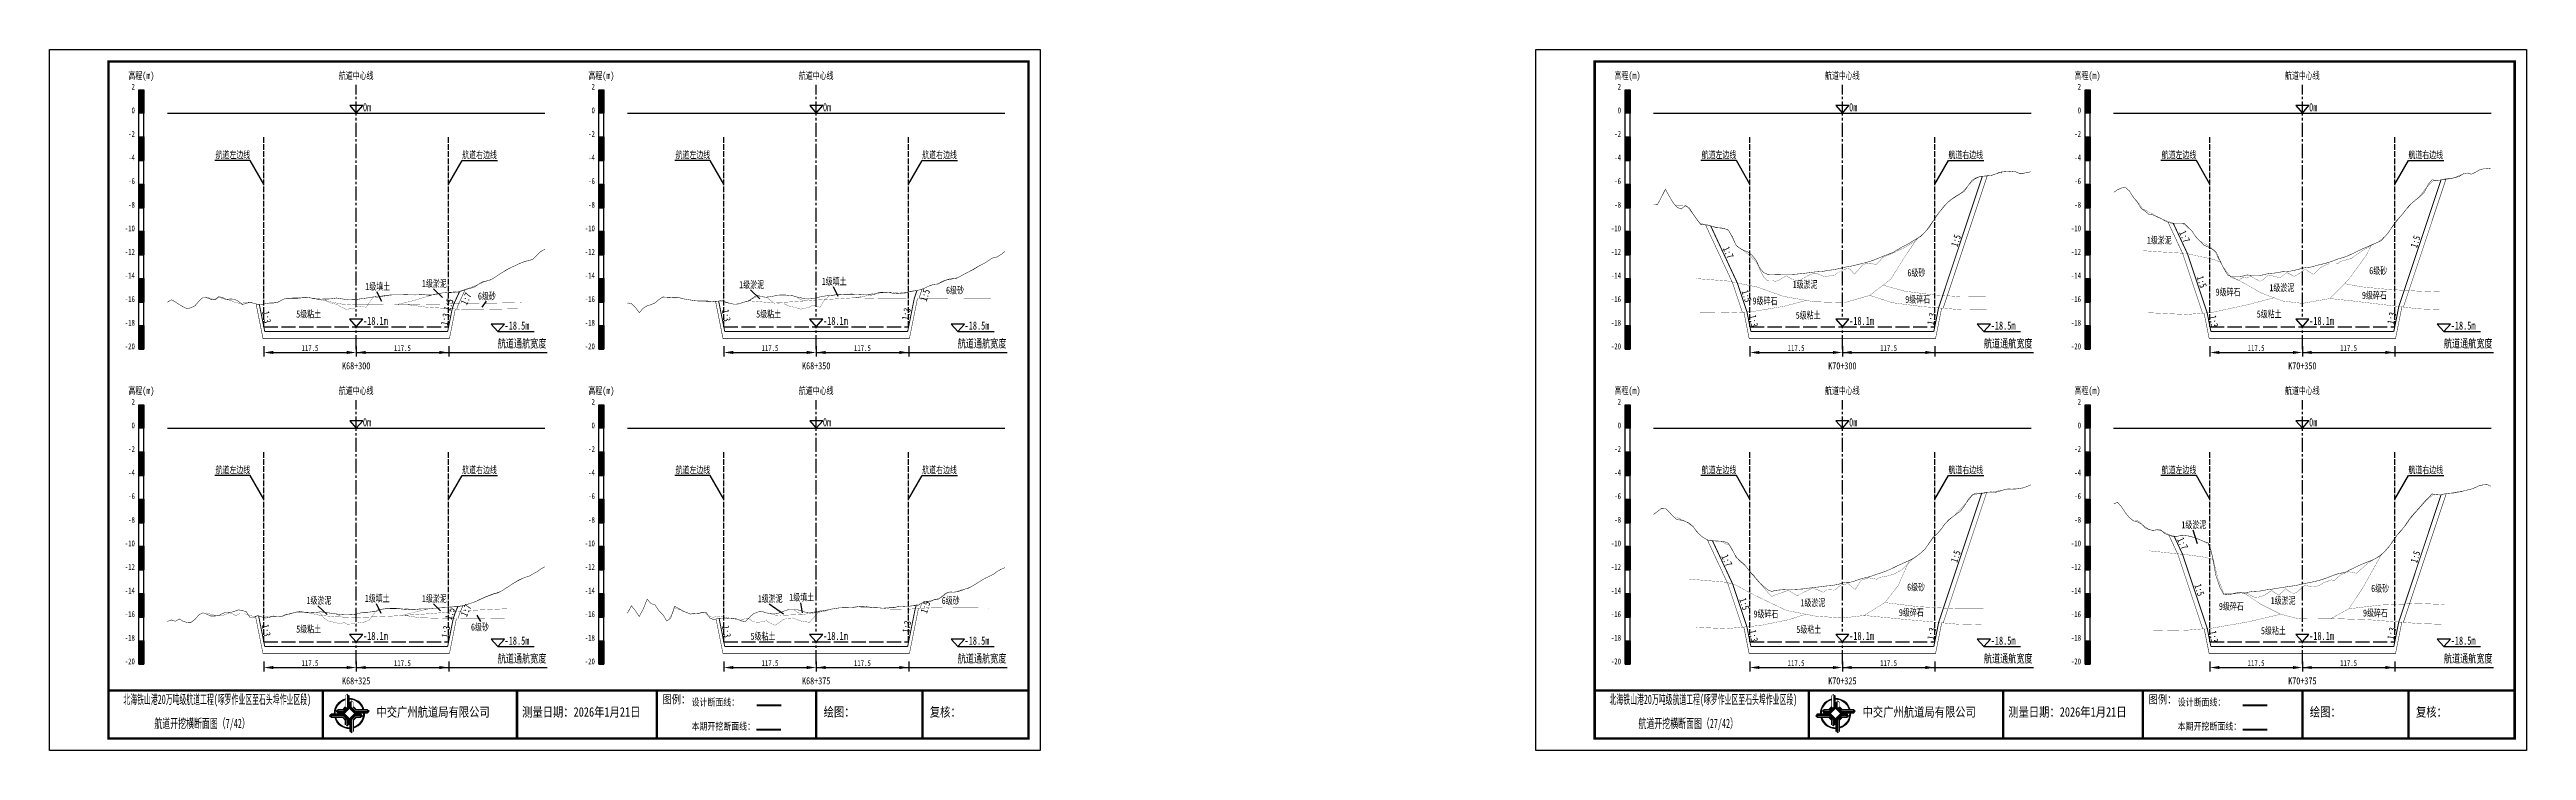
# Model space of a CAD drawing. Header units: millimetres. Extents: x 0 to 1680, y -8762 to 0.
# Drawn here: x 0 to 1050, y -4306 to -4010 of the extents above; entities that cross this region are included whole.
import ezdxf
from ezdxf.enums import TextEntityAlignment as Align

# ---------------------------------------------------------------- set-up
doc = ezdxf.new("R2010")
doc.units = ezdxf.units.MM
for name, pattern in [('ACAD_ISO02W100', [15, 12, -3]), ('ACAD_ISO05W100', [33, 24, -3, 0, -3, 0, -3]), ('CENTER2', [1.125, 0.75, -0.125, 0.125, -0.125])]:
    doc.linetypes.add(name, pattern=pattern)
for name, color, linetype in [('0-桩号', 1, 'Continuous'), ('0-航道左右边线标注', 8, 'Continuous'), ('1-疏浚底高', 7, 'Continuous'), ('1-通航宽度', 7, 'Continuous'), ('1-通航底高', 7, 'Continuous'), ('202601', 5, 'Continuous'), ('DMX', 20, 'Continuous'), ('L1', 7, 'Continuous'), ('图幅外框线', 145, 'Continuous'), ('地质分层', 6, 'Continuous'), ('坡比', 1, 'Continuous'), ('尺寸标注', 1, 'Continuous'), ('开挖线', 4, 'Continuous'), ('标尺', 7, 'Continuous'), ('超挖线', 3, 'Continuous'), ('辅助框', 7, 'Continuous'), ('通航底面线', 7, 'ACAD_ISO02W100')]:
    doc.layers.add(name, color=color, linetype=linetype)
doc.styles.get("Standard").update_dxf_attribs({"font": 'arial.ttf'})
doc.styles.add('仿宋', font='仿宋_GB2312.ttf', dxfattribs={"width": 0.8})
doc.styles.add('仿宋GB2312', font='仿宋_GB2312.ttf', dxfattribs={"width": 0.7, "height": 2.5})
doc.styles.add('仿宋体', font='仿宋_GB2312.ttf', dxfattribs={"width": 0.8})
doc.dimstyles.new('2000', dxfattribs={"dimtxt": 3, "dimasz": 2.5, "dimexe": 1.25, "dimexo": 0.625, "dimtad": 1, "dimlfac": 2, "dimdsep": 46, "dimtxsty": 'Standard', "dimcen": 2.5, "dimadec": 0, "dimazin": 0, "dimtfac": 1, "dimtmove": 0, "dimatfit": 3, "dimfxl": 0, "dimarcsym": 0})

msp = doc.modelspace()

# ---------------------------------------------------------------- texts
at = {"layer": '0-航道左右边线标注', "style": '仿宋', "width": 0.7}
for p in [(85.0598, -4056.5), (280.0598, -4056.5), (715.0598, -4056.5), (910.0598, -4056.5), (85.0598, -4190), (280.0598, -4190), (715.0598, -4190), (910.0598, -4190)]:
    msp.add_text('航道左边线', height=3, dxfattribs=at).set_placement(p, align=Align.BOTTOM_RIGHT)
for p in [(174.9402, -4056.5), (369.9402, -4056.5), (804.9402, -4056.5), (999.9402, -4056.5), (174.9402, -4190), (369.9402, -4190), (804.9402, -4190), (999.9402, -4190)]:
    msp.add_text('航道右边线', height=3, dxfattribs=at).set_placement(p, align=Align.BOTTOM_LEFT)
at = {"layer": '1-通航宽度', "style": '仿宋', "width": 0.7}
for p in [(190, -4136.85), (385, -4136.85), (820, -4136.85), (1015, -4136.85), (190, -4270.35), (385, -4270.35), (820, -4270.35), (1015, -4270.35)]:
    msp.add_text('航道通航宽度', height=3.5, dxfattribs=at).set_placement(p, align=Align.BOTTOM_LEFT)
at = {"layer": 'L1', "style": '仿宋', "width": 0.7}
for p in [(130, -4020.5289), (325, -4020.5289), (760, -4020.5289), (955, -4020.5289), (130, -4154.0289), (325, -4154.0289), (760, -4154.0289), (955, -4154.0289)]:
    msp.add_text('航道中心线', height=3, dxfattribs=at).set_placement(p, align=Align.MIDDLE_CENTER)
for p in [(132.8561, -4035.6797), (327.8561, -4035.6797), (762.8561, -4035.6797), (957.8561, -4035.6797), (132.8561, -4169.1797), (327.8561, -4169.1797), (762.8561, -4169.1797), (957.8561, -4169.1797)]:
    msp.add_text('0m ', height=3.5, dxfattribs=at).set_placement(p)
at = {"layer": '地质分层', "linetype": 'Continuous', "width": 0.7}
for s, style, p in [('1级淤泥', '仿宋GB2312', (894.3507, -4090.2836)), ('6级砂', '仿宋GB2312', (791.3593, -4104.081)), ('6级砂', '仿宋GB2312', (987.1425, -4103.1881)), ('1级填土', '仿宋GB2312', (139.1099, -4109.8821)), ('1级淤泥', '仿宋GB2312', (163.1229, -4108.6239)), ('6级砂', '仿宋GB2312', (185.4033, -4113.9473)), ('1级淤泥', '仿宋GB2312', (297.6094, -4109.1248)), ('1级填土', '仿宋GB2312', (332.6065, -4107.7117)), ('6级砂', '仿宋GB2312', (383.8225, -4111.4505)), ('9级碎石', '仿宋体', (727.1852, -4116.0071)), ('1级淤泥', '仿宋GB2312', (744.1973, -4109.0279)), ('9级碎石', '仿宋体', (791.9054, -4115.3482)), ('9级碎石', '仿宋体', (923.4874, -4112.2454)), ('1级淤泥', '仿宋GB2312', (946.2769, -4110.4077)), ('9级碎石', '仿宋体', (985.5276, -4113.5996)), ('5级粘土', '仿宋GB2312', (109.8096, -4121.5834)), ('5级粘土', '仿宋GB2312', (304.8096, -4121.5834)), ('5级粘土', '仿宋GB2312', (745.498, -4122.0687)), ('5级粘土', '仿宋GB2312', (940.9275, -4121.5575)), ('1级淤泥', '仿宋GB2312', (908.9713, -4210.8655)), ('1级淤泥', '仿宋GB2312', (114.1706, -4242.9272)), ('1级填土', '仿宋GB2312', (138.9024, -4242.0361)), ('1级淤泥', '仿宋GB2312', (163.1229, -4242.1239)), ('1级淤泥', '仿宋GB2312', (305.4976, -4242.1722)), ('1级填土', '仿宋GB2312', (318.8221, -4241.5968)), ('6级砂', '仿宋GB2312', (382.0094, -4242.9764)), ('1级淤泥', '仿宋GB2312', (747.4864, -4243.9021)), ('6级砂', '仿宋GB2312', (791.2442, -4237.2953)), ('1级淤泥', '仿宋GB2312', (946.8399, -4242.9856)), ('6级砂', '仿宋GB2312', (987.9541, -4237.8261)), ('6级砂', '仿宋GB2312', (182.4454, -4254.2094)), ('9级碎石', '仿宋体', (727.5809, -4248.6471)), ('9级碎石', '仿宋体', (789.2196, -4248.0537)), ('9级碎石', '仿宋体', (924.8845, -4245.4251)), ('9级碎石', '仿宋体', (985.966, -4248.2312)), ('5级粘土', '仿宋GB2312', (109.8096, -4255.0834)), ('5级粘土', '仿宋GB2312', (302.4113, -4258.099)), ('5级粘土', '仿宋GB2312', (745.7525, -4255.2107)), ('5级粘土', '仿宋GB2312', (942.7325, -4255.7461))]:
    msp.add_text(s, height=3, dxfattribs=dict(at, style=style)).set_placement(p, align=Align.MIDDLE_CENTER)
at = {"layer": '坡比', "style": '仿宋体', "width": 0.7}
for s, rotation, p in [('1:7', 295, (711.6437, -4095.4751)), ('1:5', 72, (808.169, -4090.4564)), ('1:7', 295, (905.099, -4088.7192)), ('1:5', 72, (1002.9372, -4090.9158)), ('1:5', 72, (169.1501, -4117.6672)), ('1:7', 65, (176.6049, -4115.1044)), ('1:5', 72, (371.1328, -4113.5919)), ('1:5', 288, (719.4217, -4113.9254)), ('1:5', 288, (912.3622, -4107.8952)), ('1:3', 281, (92.0435, -4122.853)), ('1:3', 79, (167.77, -4123.7853)), ('1:3', 281, (286.9019, -4122.1446)), ('1:3', 79, (363.2141, -4121.5648)), ('1:3', 281, (722.3606, -4124.4529)), ('1:3', 79, (797.8085, -4123.5927)), ('1:3', 281, (917.3976, -4124.6383)), ('1:3', 79, (992.8675, -4123.2976)), ('1:7', 295, (904.2551, -4218.74)), ('1:7', 295, (711.0469, -4225.9826)), ('1:5', 72, (808.0367, -4224.2755)), ('1:5', 72, (1002.9466, -4224.4687)), ('1:5', 288, (911.3537, -4238.4712)), ('1:5', 72, (169.7466, -4248.4858)), ('1:7', 65, (176.5543, -4247.1806)), ('1:3', 79, (363.4109, -4254.0809)), ('1:5', 72, (371.3003, -4245.8022)), ('1:5', 288, (718.4376, -4244.4265)), ('1:3', 281, (91.8895, -4255.5829)), ('1:3', 79, (167.993, -4256.1704)), ('1:3', 281, (286.991, -4256.0903)), ('1:3', 281, (722.3489, -4257.8945)), ('1:3', 79, (797.8279, -4256.9956)), ('1:3', 281, (917.423, -4258.2652)), ('1:3', 79, (992.8473, -4256.8989))]:
    msp.add_text(s, height=3, rotation=rotation, dxfattribs=at).set_placement(p, align=Align.MIDDLE)
at = {"layer": '辅助框', "color": 7, "style": '仿宋GB2312'}
for s, width, p in [('北海铁山港20万吨级航道工程(啄罗作业区至石头埠作业区段)', 0.52, (71.0923, -4284.8413)), ('北海铁山港20万吨级航道工程(啄罗作业区至石头埠作业区段)', 0.52, (701.0923, -4284.8413)), ('         航道开挖横断面图（7/42）', 0.6, (56.9466, -4295.0285)), ('         航道开挖横断面图（27/42）', 0.6, (686.9466, -4295.0285))]:
    msp.add_text(s, height=4, dxfattribs=dict(at, width=width)).set_placement(p, align=Align.MIDDLE_CENTER)
at = {"layer": '辅助框', "char_height": 3.5, "width": 20.652058, "attachment_point": 1, "style": '仿宋'}
for insert in [(259.8269, -4283.132), (889.8269, -4283.132)]:
    msp.add_mtext('{\\C3;图例：}', dxfattribs=dict(at, insert=insert))
at = {"layer": '辅助框', "lineweight": 0, "char_height": 4, "width": 115.886347, "attachment_point": 1}
for s, insert in [('{\\fKaiTi|b0|i0|c134|p49;\\W0.8;中交广州航道局有限公司}', (138.5829, -4288.182)), ('{\\fKaiTi|b0|i0|c134|p49;\\W0.8;测量日期：2026年1月21日}', (200.3284, -4288.182)), ('{\\fKaiTi|b0|i0|c134|p49;\\W0.8;绘图：}', (328.1551, -4288.182)), ('{\\fKaiTi|b0|i0|c134|p49;\\W0.8;复核：}', (373.1551, -4288.182)), ('{\\fKaiTi|b0|i0|c134|p49;\\W0.8;中交广州航道局有限公司}', (768.5829, -4288.182)), ('{\\fKaiTi|b0|i0|c134|p49;\\W0.8;测量日期：2026年1月21日}', (830.3284, -4288.182)), ('{\\fKaiTi|b0|i0|c134|p49;\\W0.8;绘图：}', (958.1551, -4288.182)), ('{\\fKaiTi|b0|i0|c134|p49;\\W0.8;复核：}', (1003.1551, -4288.182))]:
    msp.add_mtext(s, dxfattribs=dict(at, insert=insert))
at = {"layer": '辅助框', "color": 1, "char_height": 3, "width": 26.24717, "attachment_point": 1, "style": '仿宋'}
for insert in [(272.1654, -4294.7604), (902.1654, -4294.7604)]:
    msp.add_mtext('本期开挖断面线：', dxfattribs=dict(at, insert=insert))
at = {"layer": '辅助框', "color": 7, "lineweight": 50, "char_height": 3, "width": 26.24717, "attachment_point": 1, "style": '仿宋'}
for insert in [(272.1654, -4284.5513), (902.1654, -4284.5513)]:
    msp.add_mtext('设计断面线：', dxfattribs=dict(at, insert=insert))

# ---------------------------------------------------------------- blocks, each defined once
blk = doc.blocks.new('标尺')
at = {"layer": '标尺', "linetype": 'Continuous'}
for points in [[(-2.11667, 100), (0, 100), (0, 90), (-2.11667, 90)], [(-2.11667, 80), (0, 80), (0, 70), (-2.11667, 70)], [(-2.11667, 60), (0, 60), (0, 50), (-2.11667, 50)], [(-2.11667, 40), (0, 40), (0, 30), (-2.11667, 30)], [(-2.11667, 20), (0, 20), (0, 10), (-2.11667, 10)], [(-2.11667, 0), (0, 0), (0, -10), (-2.11667, -10)]]:
    blk.add_hatch(color=256, dxfattribs=at).paths.add_polyline_path(points)
for p, q in [((-2.11667, -10), (-2.11667, 100)), ((0, -10), (0, 100)), ((-2.11667, 80), (0, 80)), ((-2.11667, 70), (0, 70)), ((-2.11667, 60), (0, 60)), ((-2.11667, 50), (0, 50)), ((-2.11667, 40), (0, 40)), ((-2.11667, 30), (0, 30)), ((-2.11667, 20), (0, 20)), ((-2.11667, 10), (0, 10)), ((-2.11667, 0), (0, 0)), ((-2.11667, -10), (0, -10))]:
    blk.add_line(p, q, dxfattribs=at)
at = {"layer": '标尺'}
for points in [[(-2.11667, 100), (0, 100), (0, 90), (-2.11667, 90)], [(-2.11667, 100), (0, 100), (0, 90), (-2.11667, 90)], [(-2.11667, 80), (0, 80), (0, 70), (-2.11667, 70)], [(-2.11667, 80), (0, 80), (0, 70), (-2.11667, 70)], [(-2.11667, 60), (0, 60), (0, 50), (-2.11667, 50)], [(-2.11667, 60), (0, 60), (0, 50), (-2.11667, 50)], [(-2.11667, 40), (0, 40), (0, 30), (-2.11667, 30)], [(-2.11667, 40), (0, 40), (0, 30), (-2.11667, 30)], [(-2.11667, 20), (0, 20), (0, 10), (-2.11667, 10)], [(-2.11667, 20), (0, 20), (0, 10), (-2.11667, 10)], [(-2.11667, 0), (0, 0), (0, -10), (-2.11667, -10)], [(-2.11667, 0), (0, 0), (0, -10), (-2.11667, -10)]]:
    blk.add_lwpolyline(points, close=True, dxfattribs=at)
at = {"layer": '标尺', "style": '仿宋GB2312', "width": 0.7}
blk.add_text('高程(m)', height=3, dxfattribs=at).set_placement((-1.05833, 106), align=Align.MIDDLE_CENTER)
for s, p in [('2', (-3.81667, 100)), ('0', (-3.81667, 90)), ('-2', (-3.81667, 80)), ('-4', (-3.81667, 70)), ('-6', (-3.81667, 60)), ('-10', (-3.81667, 40)), ('-8', (-3.81667, 50)), ('-12', (-3.81667, 30)), ('-14', (-3.81667, 20)), ('-16', (-3.81667, 10)), ('-18', (-3.81667, 0)), ('-20', (-3.81667, -10))]:
    blk.add_text(s, height=2.5, dxfattribs=at).set_placement(p, align=Align.RIGHT)
blk = doc.blocks.new('*D197')
at = {"layer": 'Defpoints', "color": 0, "ltscale": 0.5}
for p in [(90.8, -4127), (130, -4127), (130, -4137.9)]:
    blk.add_point(p, dxfattribs=at)
at = {"layer": '尺寸标注', "color": 0, "lineweight": -2, "ltscale": 0.5}
for p, q in [((90.8, -4135.2), (90.8, -4139.5)), ((130, -4135.2), (130, -4139.5)), ((94.8, -4137.9), (126, -4137.9))]:
    blk.add_line(p, q, dxfattribs=at)
at = {"layer": '尺寸标注', "color": 0, "ltscale": 0.5}
for points in [[(94.8, -4137.2), (94.8, -4138.5), (90.8, -4137.9)], [(126, -4137.2), (126, -4138.5), (130, -4137.9)]]:
    blk.add_solid(points, dxfattribs=at)
at = {"layer": '尺寸标注', "color": 0, "ltscale": 0.5, "insert": (110.4, -4136), "char_height": 2.5, "attachment_point": 5, "style": '仿宋GB2312'}
blk.add_mtext('117.5', dxfattribs=at)
blk = doc.blocks.new('*D198')
at = {"layer": 'Defpoints', "color": 0, "ltscale": 0.5}
for p in [(90.8, -4260.5), (130, -4260.5), (130, -4271.4)]:
    blk.add_point(p, dxfattribs=at)
at = {"layer": '尺寸标注', "color": 0, "lineweight": -2, "ltscale": 0.5}
for p, q in [((90.8, -4268.8), (90.8, -4273)), ((94.8, -4271.4), (126, -4271.4)), ((130, -4268.8), (130, -4273))]:
    blk.add_line(p, q, dxfattribs=at)
at = {"layer": '尺寸标注', "color": 0, "ltscale": 0.5}
for points in [[(94.8, -4270.7), (94.8, -4272), (90.8, -4271.4)], [(126, -4270.7), (126, -4272), (130, -4271.4)]]:
    blk.add_solid(points, dxfattribs=at)
at = {"layer": '尺寸标注', "color": 0, "ltscale": 0.5, "insert": (110.4, -4269.5), "char_height": 2.5, "attachment_point": 5, "style": '仿宋GB2312'}
blk.add_mtext('117.5', dxfattribs=at)
blk = doc.blocks.new('*D199')
at = {"layer": 'Defpoints', "color": 0, "ltscale": 0.5}
for p in [(285.8, -4127), (325, -4127), (325, -4137.9)]:
    blk.add_point(p, dxfattribs=at)
at = {"layer": '尺寸标注', "color": 0, "lineweight": -2, "ltscale": 0.5}
for p, q in [((285.8, -4135.2), (285.8, -4139.5)), ((325, -4135.2), (325, -4139.5)), ((289.8, -4137.9), (321, -4137.9))]:
    blk.add_line(p, q, dxfattribs=at)
at = {"layer": '尺寸标注', "color": 0, "ltscale": 0.5}
for points in [[(289.8, -4137.2), (289.8, -4138.5), (285.8, -4137.9)], [(321, -4137.2), (321, -4138.5), (325, -4137.9)]]:
    blk.add_solid(points, dxfattribs=at)
at = {"layer": '尺寸标注', "color": 0, "ltscale": 0.5, "insert": (305.4, -4136), "char_height": 2.5, "attachment_point": 5, "style": '仿宋GB2312'}
blk.add_mtext('117.5', dxfattribs=at)
blk = doc.blocks.new('*D200')
at = {"layer": 'Defpoints', "color": 0, "ltscale": 0.5}
for p in [(285.8, -4260.5), (325, -4260.5), (325, -4271.4)]:
    blk.add_point(p, dxfattribs=at)
at = {"layer": '尺寸标注', "color": 0, "lineweight": -2, "ltscale": 0.5}
for p, q in [((285.8, -4268.8), (285.8, -4273)), ((289.8, -4271.4), (321, -4271.4)), ((325, -4268.8), (325, -4273))]:
    blk.add_line(p, q, dxfattribs=at)
at = {"layer": '尺寸标注', "color": 0, "ltscale": 0.5}
for points in [[(289.8, -4270.7), (289.8, -4272), (285.8, -4271.4)], [(321, -4270.7), (321, -4272), (325, -4271.4)]]:
    blk.add_solid(points, dxfattribs=at)
at = {"layer": '尺寸标注', "color": 0, "ltscale": 0.5, "insert": (305.4, -4269.5), "char_height": 2.5, "attachment_point": 5, "style": '仿宋GB2312'}
blk.add_mtext('117.5', dxfattribs=at)
blk = doc.blocks.new('*D112')
at = {"layer": 'Defpoints', "color": 0, "ltscale": 0.5}
for p in [(720.8, -4127), (760, -4127), (760, -4137.9)]:
    blk.add_point(p, dxfattribs=at)
at = {"layer": '尺寸标注', "color": 0, "lineweight": -2, "ltscale": 0.5}
for p, q in [((720.8, -4135.2), (720.8, -4139.5)), ((760, -4135.2), (760, -4139.5)), ((724.8, -4137.9), (756, -4137.9))]:
    blk.add_line(p, q, dxfattribs=at)
at = {"layer": '尺寸标注', "color": 0, "ltscale": 0.5}
for points in [[(724.8, -4137.2), (724.8, -4138.5), (720.8, -4137.9)], [(756, -4137.2), (756, -4138.5), (760, -4137.9)]]:
    blk.add_solid(points, dxfattribs=at)
at = {"layer": '尺寸标注', "color": 0, "ltscale": 0.5, "insert": (740.4, -4136), "char_height": 2.5, "attachment_point": 5, "style": '仿宋GB2312'}
blk.add_mtext('117.5', dxfattribs=at)
blk = doc.blocks.new('*D113')
at = {"layer": 'Defpoints', "color": 0, "ltscale": 0.5}
for p in [(720.8, -4260.5), (760, -4260.5), (760, -4271.4)]:
    blk.add_point(p, dxfattribs=at)
at = {"layer": '尺寸标注', "color": 0, "lineweight": -2, "ltscale": 0.5}
for p, q in [((720.8, -4268.8), (720.8, -4273)), ((724.8, -4271.4), (756, -4271.4)), ((760, -4268.8), (760, -4273))]:
    blk.add_line(p, q, dxfattribs=at)
at = {"layer": '尺寸标注', "color": 0, "ltscale": 0.5}
for points in [[(724.8, -4270.7), (724.8, -4272), (720.8, -4271.4)], [(756, -4270.7), (756, -4272), (760, -4271.4)]]:
    blk.add_solid(points, dxfattribs=at)
at = {"layer": '尺寸标注', "color": 0, "ltscale": 0.5, "insert": (740.4, -4269.5), "char_height": 2.5, "attachment_point": 5, "style": '仿宋GB2312'}
blk.add_mtext('117.5', dxfattribs=at)
blk = doc.blocks.new('*D114')
at = {"layer": 'Defpoints', "color": 0, "ltscale": 0.5}
for p in [(915.8, -4127), (955, -4127), (955, -4137.9)]:
    blk.add_point(p, dxfattribs=at)
at = {"layer": '尺寸标注', "color": 0, "lineweight": -2, "ltscale": 0.5}
for p, q in [((915.8, -4135.2), (915.8, -4139.5)), ((955, -4135.2), (955, -4139.5)), ((919.8, -4137.9), (951, -4137.9))]:
    blk.add_line(p, q, dxfattribs=at)
at = {"layer": '尺寸标注', "color": 0, "ltscale": 0.5}
for points in [[(919.8, -4137.2), (919.8, -4138.5), (915.8, -4137.9)], [(951, -4137.2), (951, -4138.5), (955, -4137.9)]]:
    blk.add_solid(points, dxfattribs=at)
at = {"layer": '尺寸标注', "color": 0, "ltscale": 0.5, "insert": (935.4, -4136), "char_height": 2.5, "attachment_point": 5, "style": '仿宋GB2312'}
blk.add_mtext('117.5', dxfattribs=at)
blk = doc.blocks.new('*D115')
at = {"layer": 'Defpoints', "color": 0, "ltscale": 0.5}
for p in [(915.8, -4260.5), (955, -4260.5), (955, -4271.4)]:
    blk.add_point(p, dxfattribs=at)
at = {"layer": '尺寸标注', "color": 0, "lineweight": -2, "ltscale": 0.5}
for p, q in [((915.8, -4268.8), (915.8, -4273)), ((919.8, -4271.4), (951, -4271.4)), ((955, -4268.8), (955, -4273))]:
    blk.add_line(p, q, dxfattribs=at)
at = {"layer": '尺寸标注', "color": 0, "ltscale": 0.5}
for points in [[(919.8, -4270.7), (919.8, -4272), (915.8, -4271.4)], [(951, -4270.7), (951, -4272), (955, -4271.4)]]:
    blk.add_solid(points, dxfattribs=at)
at = {"layer": '尺寸标注', "color": 0, "ltscale": 0.5, "insert": (935.4, -4269.5), "char_height": 2.5, "attachment_point": 5, "style": '仿宋GB2312'}
blk.add_mtext('117.5', dxfattribs=at)
blk = doc.blocks.new('*D138')
at = {"layer": 'Defpoints', "color": 0, "ltscale": 0.5}
for p in [(130, -4127), (169.2, -4127), (169.2, -4137.9)]:
    blk.add_point(p, dxfattribs=at)
at = {"layer": '尺寸标注', "color": 0, "lineweight": -2, "ltscale": 0.5}
for p, q in [((130, -4135.2), (130, -4139.5)), ((169.2, -4135.2), (169.2, -4139.5)), ((134, -4137.9), (165.2, -4137.9))]:
    blk.add_line(p, q, dxfattribs=at)
at = {"layer": '尺寸标注', "color": 0, "ltscale": 0.5}
for points in [[(134, -4137.2), (134, -4138.5), (130, -4137.9)], [(165.2, -4137.2), (165.2, -4138.5), (169.2, -4137.9)]]:
    blk.add_solid(points, dxfattribs=at)
at = {"layer": '尺寸标注', "color": 0, "ltscale": 0.5, "insert": (149.6, -4136), "char_height": 2.5, "attachment_point": 5, "style": '仿宋GB2312'}
blk.add_mtext('117.5', dxfattribs=at)
blk = doc.blocks.new('*D139')
at = {"layer": 'Defpoints', "color": 0, "ltscale": 0.5}
for p in [(130, -4260.5), (169.2, -4260.5), (169.2, -4271.4)]:
    blk.add_point(p, dxfattribs=at)
at = {"layer": '尺寸标注', "color": 0, "lineweight": -2, "ltscale": 0.5}
for p, q in [((130, -4268.8), (130, -4273)), ((134, -4271.4), (165.2, -4271.4)), ((169.2, -4268.8), (169.2, -4273))]:
    blk.add_line(p, q, dxfattribs=at)
at = {"layer": '尺寸标注', "color": 0, "ltscale": 0.5}
for points in [[(134, -4270.7), (134, -4272), (130, -4271.4)], [(165.2, -4270.7), (165.2, -4272), (169.2, -4271.4)]]:
    blk.add_solid(points, dxfattribs=at)
at = {"layer": '尺寸标注', "color": 0, "ltscale": 0.5, "insert": (149.6, -4269.5), "char_height": 2.5, "attachment_point": 5, "style": '仿宋GB2312'}
blk.add_mtext('117.5', dxfattribs=at)
blk = doc.blocks.new('*D140')
at = {"layer": 'Defpoints', "color": 0, "ltscale": 0.5}
for p in [(325, -4127), (364.2, -4127), (364.2, -4137.9)]:
    blk.add_point(p, dxfattribs=at)
at = {"layer": '尺寸标注', "color": 0, "lineweight": -2, "ltscale": 0.5}
for p, q in [((325, -4135.2), (325, -4139.5)), ((364.2, -4135.2), (364.2, -4139.5)), ((329, -4137.9), (360.2, -4137.9))]:
    blk.add_line(p, q, dxfattribs=at)
at = {"layer": '尺寸标注', "color": 0, "ltscale": 0.5}
for points in [[(329, -4137.2), (329, -4138.5), (325, -4137.9)], [(360.2, -4137.2), (360.2, -4138.5), (364.2, -4137.9)]]:
    blk.add_solid(points, dxfattribs=at)
at = {"layer": '尺寸标注', "color": 0, "ltscale": 0.5, "insert": (344.6, -4136), "char_height": 2.5, "attachment_point": 5, "style": '仿宋GB2312'}
blk.add_mtext('117.5', dxfattribs=at)
blk = doc.blocks.new('*D141')
at = {"layer": 'Defpoints', "color": 0, "ltscale": 0.5}
for p in [(325, -4260.5), (364.2, -4260.5), (364.2, -4271.4)]:
    blk.add_point(p, dxfattribs=at)
at = {"layer": '尺寸标注', "color": 0, "lineweight": -2, "ltscale": 0.5}
for p, q in [((325, -4268.8), (325, -4273)), ((329, -4271.4), (360.2, -4271.4)), ((364.2, -4268.8), (364.2, -4273))]:
    blk.add_line(p, q, dxfattribs=at)
at = {"layer": '尺寸标注', "color": 0, "ltscale": 0.5}
for points in [[(329, -4270.7), (329, -4272), (325, -4271.4)], [(360.2, -4270.7), (360.2, -4272), (364.2, -4271.4)]]:
    blk.add_solid(points, dxfattribs=at)
at = {"layer": '尺寸标注', "color": 0, "ltscale": 0.5, "insert": (344.6, -4269.5), "char_height": 2.5, "attachment_point": 5, "style": '仿宋GB2312'}
blk.add_mtext('117.5', dxfattribs=at)
blk = doc.blocks.new('*D73')
at = {"layer": 'Defpoints', "color": 0, "ltscale": 0.5}
for p in [(760, -4127), (799.2, -4127), (799.2, -4137.9)]:
    blk.add_point(p, dxfattribs=at)
at = {"layer": '尺寸标注', "color": 0, "lineweight": -2, "ltscale": 0.5}
for p, q in [((760, -4135.2), (760, -4139.5)), ((799.2, -4135.2), (799.2, -4139.5)), ((764, -4137.9), (795.2, -4137.9))]:
    blk.add_line(p, q, dxfattribs=at)
at = {"layer": '尺寸标注', "color": 0, "ltscale": 0.5}
for points in [[(764, -4137.2), (764, -4138.5), (760, -4137.9)], [(795.2, -4137.2), (795.2, -4138.5), (799.2, -4137.9)]]:
    blk.add_solid(points, dxfattribs=at)
at = {"layer": '尺寸标注', "color": 0, "ltscale": 0.5, "insert": (779.6, -4136), "char_height": 2.5, "attachment_point": 5, "style": '仿宋GB2312'}
blk.add_mtext('117.5', dxfattribs=at)
blk = doc.blocks.new('*D74')
at = {"layer": 'Defpoints', "color": 0, "ltscale": 0.5}
for p in [(760, -4260.5), (799.2, -4260.5), (799.2, -4271.4)]:
    blk.add_point(p, dxfattribs=at)
at = {"layer": '尺寸标注', "color": 0, "lineweight": -2, "ltscale": 0.5}
for p, q in [((760, -4268.8), (760, -4273)), ((764, -4271.4), (795.2, -4271.4)), ((799.2, -4268.8), (799.2, -4273))]:
    blk.add_line(p, q, dxfattribs=at)
at = {"layer": '尺寸标注', "color": 0, "ltscale": 0.5}
for points in [[(764, -4270.7), (764, -4272), (760, -4271.4)], [(795.2, -4270.7), (795.2, -4272), (799.2, -4271.4)]]:
    blk.add_solid(points, dxfattribs=at)
at = {"layer": '尺寸标注', "color": 0, "ltscale": 0.5, "insert": (779.6, -4269.5), "char_height": 2.5, "attachment_point": 5, "style": '仿宋GB2312'}
blk.add_mtext('117.5', dxfattribs=at)
blk = doc.blocks.new('*D75')
at = {"layer": 'Defpoints', "color": 0, "ltscale": 0.5}
for p in [(955, -4127), (994.2, -4127), (994.2, -4137.9)]:
    blk.add_point(p, dxfattribs=at)
at = {"layer": '尺寸标注', "color": 0, "lineweight": -2, "ltscale": 0.5}
for p, q in [((955, -4135.2), (955, -4139.5)), ((994.2, -4135.2), (994.2, -4139.5)), ((959, -4137.9), (990.2, -4137.9))]:
    blk.add_line(p, q, dxfattribs=at)
at = {"layer": '尺寸标注', "color": 0, "ltscale": 0.5}
for points in [[(959, -4137.2), (959, -4138.5), (955, -4137.9)], [(990.2, -4137.2), (990.2, -4138.5), (994.2, -4137.9)]]:
    blk.add_solid(points, dxfattribs=at)
at = {"layer": '尺寸标注', "color": 0, "ltscale": 0.5, "insert": (974.6, -4136), "char_height": 2.5, "attachment_point": 5, "style": '仿宋GB2312'}
blk.add_mtext('117.5', dxfattribs=at)
blk = doc.blocks.new('*D76')
at = {"layer": 'Defpoints', "color": 0, "ltscale": 0.5}
for p in [(955, -4260.5), (994.2, -4260.5), (994.2, -4271.4)]:
    blk.add_point(p, dxfattribs=at)
at = {"layer": '尺寸标注', "color": 0, "lineweight": -2, "ltscale": 0.5}
for p, q in [((955, -4268.8), (955, -4273)), ((959, -4271.4), (990.2, -4271.4)), ((994.2, -4268.8), (994.2, -4273))]:
    blk.add_line(p, q, dxfattribs=at)
at = {"layer": '尺寸标注', "color": 0, "ltscale": 0.5}
for points in [[(959, -4270.7), (959, -4272), (955, -4271.4)], [(990.2, -4270.7), (990.2, -4272), (994.2, -4271.4)]]:
    blk.add_solid(points, dxfattribs=at)
at = {"layer": '尺寸标注', "color": 0, "ltscale": 0.5, "insert": (974.6, -4269.5), "char_height": 2.5, "attachment_point": 5, "style": '仿宋GB2312'}
blk.add_mtext('117.5', dxfattribs=at)
blk = doc.blocks.new('通航底高')
at = {"layer": '1-通航底高'}
for p, q in [((-2.8, 3.2), (0, 0)), ((2.8, 3.2), (-2.8, 3.2)), ((0, 0), (2.8, 3.2))]:
    blk.add_line(p, q, dxfattribs=at)
at = {"layer": '1-通航底高', "style": '仿宋', "width": 0.7}
blk.add_attdef('通航底高', (2.9, 0.8), '', height=3.5, dxfattribs=at)
blk = doc.blocks.new('疏浚底高')
at = {"layer": '1-疏浚底高'}
for p, q in [((-2.8, 3.2), (0, 0)), ((2.8, 3.2), (-2.8, 3.2)), ((0, 0), (2.8, 3.2)), ((0, 0), (15.5, 0))]:
    blk.add_line(p, q, dxfattribs=at)
at = {"layer": '1-疏浚底高', "style": '仿宋', "width": 0.7}
blk.add_attdef('疏浚底高', (2.9, 0.8), '', height=3.5, dxfattribs=at)

# ---------------------------------------------------------------- dimensions: what is measured, and where the dimension line sits
at = {"layer": '尺寸标注', "ltscale": 0.5}
for p1, p2, picture, middle in [((720.8333, -4127), (760, -4127), '*D112', (740.4167, -4135.978)), ((760, -4127), (799.1667, -4127), '*D73', (779.5833, -4135.978))]:
    dim = msp.add_aligned_dim(p1=p1, p2=p2, distance=-10.853, dimstyle='2000', override={"dimtxt": 3.5, "dimasz": 4, "dimexe": 1.6, "dimexo": 8.25, "dimlfac": 3, "dimtxsty": '仿宋GB2312'}, dxfattribs=at)
    dim.commit()
    dim.dimension.update_dxf_attribs({"geometry": picture, "text_midpoint": middle})

# ---------------------------------------------------------------- hatches: boundary and pattern name
at = {"layer": '辅助框'}
h = msp.add_hatch(color=5, dxfattribs=at)
h.paths.add_polyline_path([(124.9783, -4290.9999), (119.4999, -4291.0018), (118.7223, -4291.781), (119.5311, -4292.5895), (124.2915, -4292.5879), (125.3673, -4293.664), (125.368, -4295.6107), (126.1636, -4296.4065), (126.9552, -4295.6108), (126.9543, -4292.9753)])
h.paths.add_polyline_path([(126.1456, -4293.364), (126.1465, -4296.0896), (125.5483, -4295.4891), (125.5477, -4293.5445), (124.3793, -4292.4082), (119.6199, -4292.4099), (119.022, -4291.8111), (124.5897, -4291.8092)], flags=16)
h = msp.add_hatch(color=5, dxfattribs=at)
edge = h.paths.add_edge_path()
edge.add_ellipse((127.1049, -4290.8494), major_axis=(-6.0171, 0), ratio=0.999999983, start_angle=-73.2117177, end_angle=1.4467621, ccw=False)
edge.add_line((125.367, -4285.0887), (125.367, -4284.6676))
edge.add_ellipse((127.1049, -4290.8494), major_axis=(-6.4215, 0), ratio=0.999999983, start_angle=-74.2971998, end_angle=1.3568951)
edge.add_line((120.6852, -4291.0014), (121.0897, -4291.0013))
edge = h.paths.add_edge_path()
edge.add_ellipse((127.1049, -4290.8494), major_axis=(-6.0171, 0), ratio=0.999999983, start_angle=196.7802888, end_angle=271.4309187, ccw=False)
edge.add_line((132.8658, -4289.1122), (133.2869, -4289.1122))
edge.add_ellipse((127.1049, -4290.8494), major_axis=(-6.4215, 0), ratio=0.999999983, start_angle=195.6953324, end_angle=271.3407922)
edge.add_line((126.9546, -4284.4297), (126.9546, -4284.8342))
edge = h.paths.add_edge_path()
edge.add_ellipse((127.1049, -4290.8494), major_axis=(-6.4215, 0), ratio=0.999999983, start_angle=105.7065267, end_angle=181.333632)
edge.add_line((133.5246, -4290.6999), (133.1201, -4290.6999))
edge.add_ellipse((127.1049, -4290.8494), major_axis=(-6.0171, 0), ratio=0.999999983, start_angle=106.7923276, end_angle=181.4233031, ccw=False)
edge.add_line((128.8433, -4296.6099), (128.8433, -4297.031))
edge = h.paths.add_edge_path()
edge.add_ellipse((127.1049, -4290.8494), major_axis=(6.0171, 0), ratio=0.999999983, start_angle=196.8039056, end_angle=271.4347581, ccw=False)
edge.add_line((121.3448, -4292.5889), (120.9236, -4292.589))
edge.add_ellipse((127.1049, -4290.8494), major_axis=(6.4215, 0), ratio=0.999999983, start_angle=195.7186902, end_angle=271.3444001)
edge.add_line((127.2556, -4297.269), (127.2556, -4296.8646))
h = msp.add_hatch(color=5, dxfattribs=at)
h.paths.add_polyline_path([(129.2304, -4290.6999), (134.7087, -4290.6999), (135.4866, -4289.921), (134.6781, -4289.1122), (129.9177, -4289.1122), (128.8422, -4288.0357), (128.8422, -4286.0891), (128.0469, -4285.2929), (127.2551, -4286.0883), (127.2551, -4288.7239)])
h.paths.add_polyline_path([(128.0639, -4288.3354), (128.0639, -4285.6098), (128.6619, -4286.2105), (128.6619, -4288.1552), (129.8298, -4289.2918), (134.5892, -4289.2918), (135.1869, -4289.8908), (129.6192, -4289.8908)], flags=16)
h = msp.add_hatch(color=5, dxfattribs=at)
h.paths.add_polyline_path([(129.2316, -4290.9991), (127.2556, -4292.9744), (127.2556, -4298.4528), (128.0345, -4299.2307), (128.8433, -4298.4221), (128.8433, -4293.6617), (129.9198, -4292.5863), (131.8664, -4292.5863), (132.6625, -4291.7909), (131.8671, -4290.9991)])
h.paths.add_polyline_path([(129.62, -4291.8079), (132.3456, -4291.8079), (131.7449, -4292.4059), (129.8003, -4292.4059), (128.6636, -4293.5738), (128.6636, -4298.3333), (128.0647, -4298.931), (128.0647, -4293.3633)], flags=16)
h = msp.add_hatch(color=5, dxfattribs=at)
h.paths.add_polyline_path([(754.9783, -4290.9999), (749.4999, -4291.0018), (748.7223, -4291.781), (749.5311, -4292.5895), (754.2915, -4292.5879), (755.3673, -4293.664), (755.368, -4295.6107), (756.1636, -4296.4065), (756.9552, -4295.6108), (756.9543, -4292.9753)])
h.paths.add_polyline_path([(756.1456, -4293.364), (756.1465, -4296.0896), (755.5483, -4295.4891), (755.5477, -4293.5445), (754.3793, -4292.4082), (749.6199, -4292.4099), (749.022, -4291.8111), (754.5897, -4291.8092)], flags=16)
h = msp.add_hatch(color=5, dxfattribs=at)
edge = h.paths.add_edge_path()
edge.add_ellipse((757.1049, -4290.8494), major_axis=(-6.0171, 0), ratio=0.999999983, start_angle=-73.2117177, end_angle=1.4467621, ccw=False)
edge.add_line((755.367, -4285.0887), (755.367, -4284.6676))
edge.add_ellipse((757.1049, -4290.8494), major_axis=(-6.4215, 0), ratio=0.999999983, start_angle=-74.2971998, end_angle=1.3568951)
edge.add_line((750.6852, -4291.0014), (751.0897, -4291.0013))
edge = h.paths.add_edge_path()
edge.add_ellipse((757.1049, -4290.8494), major_axis=(-6.0171, 0), ratio=0.999999983, start_angle=196.7802888, end_angle=271.4309187, ccw=False)
edge.add_line((762.8658, -4289.1122), (763.2869, -4289.1122))
edge.add_ellipse((757.1049, -4290.8494), major_axis=(-6.4215, 0), ratio=0.999999983, start_angle=195.6953324, end_angle=271.3407922)
edge.add_line((756.9546, -4284.4297), (756.9546, -4284.8342))
edge = h.paths.add_edge_path()
edge.add_ellipse((757.1049, -4290.8494), major_axis=(-6.4215, 0), ratio=0.999999983, start_angle=105.7065267, end_angle=181.333632)
edge.add_line((763.5246, -4290.6999), (763.1201, -4290.6999))
edge.add_ellipse((757.1049, -4290.8494), major_axis=(-6.0171, 0), ratio=0.999999983, start_angle=106.7923276, end_angle=181.4233031, ccw=False)
edge.add_line((758.8433, -4296.6099), (758.8433, -4297.031))
edge = h.paths.add_edge_path()
edge.add_ellipse((757.1049, -4290.8494), major_axis=(6.0171, 0), ratio=0.999999983, start_angle=196.8039056, end_angle=271.4347581, ccw=False)
edge.add_line((751.3448, -4292.5889), (750.9236, -4292.589))
edge.add_ellipse((757.1049, -4290.8494), major_axis=(6.4215, 0), ratio=0.999999983, start_angle=195.7186902, end_angle=271.3444001)
edge.add_line((757.2556, -4297.269), (757.2556, -4296.8646))
h = msp.add_hatch(color=5, dxfattribs=at)
h.paths.add_polyline_path([(759.2304, -4290.6999), (764.7087, -4290.6999), (765.4866, -4289.921), (764.6781, -4289.1122), (759.9177, -4289.1122), (758.8422, -4288.0357), (758.8422, -4286.0891), (758.0469, -4285.2929), (757.2551, -4286.0883), (757.2551, -4288.7239)])
h.paths.add_polyline_path([(758.0639, -4288.3354), (758.0639, -4285.6098), (758.6619, -4286.2105), (758.6619, -4288.1552), (759.8298, -4289.2918), (764.5892, -4289.2918), (765.1869, -4289.8908), (759.6192, -4289.8908)], flags=16)
h = msp.add_hatch(color=5, dxfattribs=at)
h.paths.add_polyline_path([(759.2316, -4290.9991), (757.2556, -4292.9744), (757.2556, -4298.4528), (758.0345, -4299.2307), (758.8433, -4298.4221), (758.8433, -4293.6617), (759.9198, -4292.5863), (761.8664, -4292.5863), (762.6625, -4291.7909), (761.8671, -4290.9991)])
h.paths.add_polyline_path([(759.62, -4291.8079), (762.3456, -4291.8079), (761.7449, -4292.4059), (759.8003, -4292.4059), (758.6636, -4293.5738), (758.6636, -4298.3333), (758.0647, -4298.931), (758.0647, -4293.3633)], flags=16)

# ---------------------------------------------------------------- linework, layer by layer
at = {"layer": '0-航道左右边线标注', "linetype": 'ACAD_ISO02W100', "ltscale": 0.2}
for points in [[(90.8333, -4127), (90.8333, -4046.5)], [(169.1667, -4127), (169.1667, -4046.5)], [(285.8333, -4127), (285.8333, -4046.5)], [(364.1667, -4127), (364.1667, -4046.5)], [(720.8333, -4127), (720.8333, -4046.5)], [(799.1667, -4127), (799.1667, -4046.5)], [(915.8333, -4127), (915.8333, -4046.5)], [(994.1667, -4127), (994.1667, -4046.5)], [(90.8333, -4260.5), (90.8333, -4180)], [(169.1667, -4260.5), (169.1667, -4180)], [(169.1667, -4260.5), (169.1667, -4180)], [(169.1667, -4260.5), (169.1667, -4180)], [(169.1667, -4260.5), (169.1667, -4180)], [(169.1667, -4260.5), (169.1667, -4180)], [(285.8333, -4260.5), (285.8333, -4180)], [(364.1667, -4260.5), (364.1667, -4180)], [(720.8333, -4260.5), (720.8333, -4180)], [(799.1667, -4260.5), (799.1667, -4180)], [(915.8333, -4260.5), (915.8333, -4180)], [(994.1667, -4260.5), (994.1667, -4180)]]:
    msp.add_lwpolyline(points, dxfattribs=at)
at = {"layer": '0-航道左右边线标注'}
for points in [[(90.8333, -4066.5), (85.0598, -4056.5), (70.0598, -4056.5)], [(169.1667, -4066.5), (174.9402, -4056.5), (189.9402, -4056.5)], [(285.8333, -4066.5), (280.0598, -4056.5), (265.0598, -4056.5)], [(364.1667, -4066.5), (369.9402, -4056.5), (384.9402, -4056.5)], [(720.8333, -4066.5), (715.0598, -4056.5), (700.0598, -4056.5)], [(799.1667, -4066.5), (804.9402, -4056.5), (819.9402, -4056.5)], [(915.8333, -4066.5), (910.0598, -4056.5), (895.0598, -4056.5)], [(994.1667, -4066.5), (999.9402, -4056.5), (1014.9402, -4056.5)], [(90.8333, -4200), (85.0598, -4190), (70.0598, -4190)], [(169.1667, -4200), (174.9402, -4190), (189.9402, -4190)], [(285.8333, -4200), (280.0598, -4190), (265.0598, -4190)], [(364.1667, -4200), (369.9402, -4190), (384.9402, -4190)], [(720.8333, -4200), (715.0598, -4190), (700.0598, -4190)], [(799.1667, -4200), (804.9402, -4190), (819.9402, -4190)], [(915.8333, -4200), (910.0598, -4190), (895.0598, -4190)], [(994.1667, -4200), (999.9402, -4190), (1014.9402, -4190)]]:
    msp.add_lwpolyline(points, dxfattribs=at)
at = {"layer": '1-通航宽度'}
for points in [[(130, -4137.85), (211, -4137.85)], [(325, -4137.85), (406, -4137.85)], [(760, -4137.85), (841, -4137.85)], [(955, -4137.85), (1036, -4137.85)], [(130, -4271.35), (211, -4271.35)], [(325, -4271.35), (406, -4271.35)], [(760, -4271.35), (841, -4271.35)], [(955, -4271.35), (1036, -4271.35)]]:
    msp.add_lwpolyline(points, dxfattribs=at)
at = {"layer": '202601', "color": 1, "linetype": 'Continuous', "const_width": 0.1}
for points in [[(689.166, -4075.45), (691.6964, -4075.45), (693.5664, -4075.55), (694.0897, -4076), (696.1264, -4078.45), (697.473, -4080.35), (699.413, -4083.05), (702.423, -4083.8), (704.0564, -4084.25), (705.4797, -4084.55), (708.2764, -4085.2), (709.7497, -4085.4), (711.4664, -4085.75), (711.8164, -4086.2), (714.923, -4092.4), (715.3397, -4092.95), (718.843, -4095.2), (720.563, -4096.6), (723.4464, -4099.5), (723.5564, -4099.6), (723.6997, -4099.95), (726.6164, -4105.8), (728.163, -4107.4), (730.393, -4107.45), (731.753, -4107.7), (733.2964, -4107.15), (736.2364, -4105.4), (738.9364, -4107), (739.8697, -4107.2), (741.9397, -4107.25), (745.6297, -4105.2), (747.6364, -4104.35), (749.1964, -4104.35), (751.813, -4105.5), (752.4564, -4105.75), (754.3864, -4105.45), (756.9464, -4105), (757.383, -4104.45), (761.7564, -4102.3), (762.613, -4102.15), (763.3897, -4102.7), (765.103, -4104.7), (768.223, -4101.25), (768.8397, -4100.55), (770.143, -4100.2), (771.873, -4100), (774.3264, -4100.65), (776.1364, -4098.7), (777.023, -4097.65), (777.5064, -4097.4), (781.0597, -4095.9), (782.5897, -4095.25), (784.7297, -4094.15), (786.3797, -4093.4), (790.313, -4091.05), (790.603, -4090.9), (791.4564, -4090.1), (793.2397, -4088.4), (793.8564, -4087.9), (795.013, -4087), (796.5997, -4084.75), (799.0097, -4081.3), (801.263, -4078.35), (801.5164, -4078), (801.8664, -4077.6), (804.3364, -4074.6), (806.323, -4073), (806.953, -4072.6), (807.5097, -4072.25), (810.013, -4070.65), (813.1497, -4067.4), (813.773, -4066.6), (816.3497, -4064.3), (818.5564, -4063.15), (819.403, -4063.15), (821.373, -4063.1), (822.6297, -4062.9), (826.713, -4061.75), (827.493, -4061.6), (827.5564, -4062.2), (827.5897, -4061.95)], [(884.166, -4073.25), (884.3764, -4073.15), (884.443, -4073.2), (884.543, -4073.35), (885.8464, -4074.95), (887.5297, -4077.1), (887.6397, -4077.15), (891.303, -4079.05), (891.8864, -4079.45), (893.393, -4080.45), (895.3464, -4081.25), (897.253, -4082.05), (900.753, -4083.2), (902.3964, -4083.25), (903.993, -4083.2), (905.1064, -4083.65), (907.6964, -4086), (907.9397, -4086.2), (910.023, -4088.95), (911.6264, -4090.8), (912.483, -4091.1), (913.8097, -4091.75), (917.5564, -4094.45), (919.3364, -4097.9), (921.253, -4101.4), (924.3164, -4105.5), (924.6997, -4106.1), (924.9464, -4106.1), (927.773, -4107.25), (929.6197, -4106.25), (929.7297, -4106.25), (933.3964, -4105.75), (933.5164, -4105.8), (937.1564, -4107.75), (937.6564, -4107.5), (938.3097, -4107.05), (940.6697, -4105), (945.2564, -4106.15), (945.4197, -4106.2), (945.5464, -4106.15), (948.443, -4104), (950.6964, -4105.15), (951.5797, -4105.65), (952.913, -4104.9), (956.2297, -4102.6), (957.8164, -4103.7), (959.5664, -4104.75), (960.063, -4104.5), (962.5697, -4101.95), (963.7197, -4101.35), (966.3097, -4100.25), (966.423, -4100.25), (970.043, -4100.2), (971.003, -4099.35), (975.3897, -4098.15), (975.4964, -4098.2), (976.5064, -4097.45), (980.6297, -4094.55), (980.973, -4094.4), (984.2164, -4092.5), (987.1864, -4091.05), (987.663, -4090.65), (990.3664, -4088.35), (994.9064, -4082.4), (995.3497, -4081.8), (995.6697, -4081.4), (998.303, -4078.05), (1000.1497, -4076.05), (1001.643, -4074.3), (1003.103, -4073.1), (1004.5064, -4071.9), (1005.9997, -4070.05), (1007.6664, -4067.85), (1010.5264, -4065.05), (1010.5564, -4065.05), (1010.6097, -4065.05), (1015.423, -4064.55), (1016.653, -4064.4), (1018.8364, -4064.05), (1021.163, -4063), (1022.6997, -4062.45), (1022.7364, -4062.4), (1022.8297, -4062.7)], [(689.166, -4207.4), (691.903, -4208.7), (693.4597, -4209.4), (693.733, -4209.55), (696.783, -4211.75), (699.023, -4214.45), (699.9664, -4215.6), (700.5564, -4216), (703.223, -4217.6), (704.7864, -4217.7), (706.7464, -4217.8), (708.6297, -4217.9), (710.053, -4218.75), (712.023, -4219.45), (714.3464, -4223.4), (715.963, -4225.7), (716.9464, -4226.7), (719.043, -4228.4), (721.553, -4231.45), (722.6264, -4232.35), (723.5564, -4234), (726.543, -4237.4), (729.1364, -4240.35), (730.1097, -4241.35), (731.3297, -4240.65), (736.4764, -4238.9), (737.2964, -4238.8), (740.4897, -4240.75), (740.8164, -4241.05), (741.4064, -4240.65), (744.3164, -4239.15), (746.7797, -4238.05), (747.783, -4237.9), (749.9464, -4238.6), (751.953, -4239.55), (753.3464, -4238.35), (756.4164, -4238.55), (756.873, -4238.45), (757.063, -4238.3), (759.2664, -4236.45), (762.233, -4235.85), (762.3864, -4235.8), (762.5264, -4235.9), (765.4564, -4238.35), (767.4864, -4235.15), (768.023, -4234.4), (768.2797, -4234.25), (769.2697, -4233.95), (771.2597, -4233.3), (772.1297, -4233.55), (774.713, -4233.95), (775.5597, -4233.2), (779.8397, -4232.45), (780.0597, -4232.45), (780.2897, -4232.25), (781.8364, -4231.8), (784.653, -4230.25), (785.383, -4229.8), (789.4964, -4225.65), (790.2297, -4225.1), (790.913, -4224.7), (793.423, -4222.75), (794.4564, -4221.8), (795.393, -4220.7), (798.153, -4216.9), (800.5164, -4214.25), (802.4764, -4211.9), (803.9897, -4210), (806.5397, -4207.7), (807.7364, -4206.7), (809.2597, -4204.95), (812.063, -4202.2), (814.623, -4199.05), (815.3964, -4198.15), (816.513, -4198), (819.2864, -4197.3), (822.043, -4197), (822.5464, -4196.95), (822.8397, -4196.95), (823.6864, -4196.85), (827.6197, -4196.3), (827.6897, -4196), (827.7097, -4196.05)], [(884.166, -4208.85), (885.643, -4209.4), (887.3397, -4210.95), (890.1764, -4213.05), (894.5164, -4213.3), (895.0197, -4213.4), (895.2397, -4213.5), (898.9264, -4215.2), (900.1764, -4215.55), (901.1964, -4215.8), (902.6464, -4215.6), (905.3064, -4215.4), (906.563, -4215.65), (908.903, -4216.25), (909.3897, -4216.4), (909.483, -4216.45), (910.8997, -4217), (912.543, -4217.6), (912.7464, -4217.8), (915.453, -4219.15), (916.103, -4220.9), (919.143, -4233.5), (921.2264, -4238.8), (921.8064, -4240.2), (922.123, -4240.15), (925.6597, -4240.1), (925.9064, -4240.1), (928.8397, -4240.2), (930.9397, -4240.15), (931.8564, -4240.1), (933.593, -4241.05), (935.1264, -4241.7), (936.1564, -4241.6), (938.8264, -4240.85), (940.6697, -4239.6), (941.9597, -4238.75), (943.9664, -4240.1), (945.1664, -4240.75), (945.8697, -4239.9), (947.983, -4237.95), (949.4764, -4239.15), (951.1997, -4239.95), (952.5464, -4239.55), (953.663, -4238.6), (956.0564, -4236.5), (958.4697, -4237.05), (959.293, -4237.25), (960.2397, -4237.2), (962.1097, -4236.6), (964.143, -4235.35), (967.4064, -4234.2), (968.5664, -4234.55), (970.3297, -4232.85), (971.4064, -4232), (974.2164, -4230.9), (974.393, -4230.8), (974.4864, -4230.8), (974.9664, -4230.85), (977.993, -4231.4), (978.7264, -4230.7), (981.383, -4228.4), (982.9164, -4227), (983.463, -4226.65), (986.1464, -4225.1), (988.1897, -4223.65), (989.4397, -4222.65), (991.8564, -4219.85), (992.6664, -4218.95), (992.903, -4218.6), (993.1564, -4218.3), (995.9964, -4214.15), (998.753, -4211.1), (998.8197, -4211.05), (998.8997, -4210.95), (999.823, -4209.65), (1001.7564, -4207), (1002.1197, -4206.6), (1007.2664, -4200.85), (1007.3364, -4200.75), (1007.4797, -4200.6), (1010.453, -4198.1), (1011.6297, -4198), (1013.3764, -4198.2), (1014.5797, -4197.85), (1017.2964, -4197.45), (1017.833, -4197.5), (1018.983, -4197.15), (1020.6997, -4196.95), (1022.123, -4196.9), (1022.933, -4196.85)]]:
    msp.add_lwpolyline(points, dxfattribs=at)
at = {"layer": 'DMX', "color": 7, "linetype": 'Continuous', "const_width": 0.2}
for points in [[(680, -4074.99), (680, -4074.99), (681.6667, -4075.095), (683.3333, -4071.955), (685, -4068.66), (686.6667, -4071.71), (688.3333, -4074.48), (690, -4076.4), (691.6667, -4077.06), (693.3333, -4075.71), (695, -4076.475), (696.6667, -4079.09), (698.3333, -4081.415), (700, -4083.695), (701.6667, -4083.795), (703.3333, -4083.89), (705, -4084.53), (706.6667, -4085.005), (708.3333, -4085.02), (710, -4085.335), (711.6667, -4086.035), (713.3333, -4088.745), (715, -4092.5), (716.6667, -4093.75), (718.3333, -4094.655), (720, -4095.295), (721.6667, -4096.61), (723.3333, -4098.645), (725, -4102.095), (726.6667, -4104.02), (728.3333, -4104.745), (730, -4104.83), (731.6667, -4104.765), (733.3333, -4104.765), (735, -4104.81), (736.6667, -4104.855), (738.3333, -4104.8), (740, -4104.71), (741.6667, -4104.545), (743.3333, -4104.37), (745, -4104.175), (746.6667, -4103.96), (748.3333, -4103.735), (750, -4103.61), (751.6667, -4103.48), (753.3333, -4103.205), (755, -4102.955), (756.6667, -4102.695), (758.3333, -4102.375), (760, -4101.95), (761.6667, -4101.615), (763.3333, -4101.365), (765, -4100.985), (766.6667, -4100.575), (768.3333, -4100.18), (770, -4099.745), (771.6667, -4099.275), (773.3333, -4098.7), (775, -4098.005), (776.6667, -4097.33), (778.3333, -4096.68), (780, -4096.035), (781.6667, -4095.365), (783.3333, -4094.335), (785, -4093.355), (786.6667, -4092.53), (788.3333, -4091.62), (790, -4090.57), (791.6667, -4089.55), (793.3333, -4088.57), (795, -4086.885), (796.6667, -4085.02), (798.3333, -4082.445), (800, -4079.805), (801.6667, -4077.695), (803.3333, -4075.62), (805, -4073.95), (806.6667, -4072.615), (808.3333, -4071.52), (810, -4070.54), (811.6667, -4069.615), (813.3333, -4067.17), (815, -4064.9), (816.6667, -4063.89), (818.3333, -4063.325), (820, -4063.135), (821.6667, -4062.92), (823.3333, -4062.815), (825, -4062.22), (826.6667, -4061.49), (828.3333, -4061.29), (830, -4061.165), (831.6667, -4061.05), (833.3333, -4061.245), (835, -4061.975), (836.6667, -4061.965), (838.3333, -4061.585), (840, -4061.27)], [(875, -4070.005), (875, -4070.005), (876.6667, -4068.94), (878.3333, -4068.17), (880, -4067.93), (881.6667, -4069.425), (883.3333, -4072.04), (885, -4074.1), (886.6667, -4076.86), (888.3333, -4077.96), (890, -4079.335), (891.6667, -4079.57), (893.3333, -4080.245), (895, -4081.05), (896.6667, -4081.985), (898.3333, -4082.855), (900, -4083.115), (901.6667, -4083.235), (903.3333, -4083.21), (905, -4083.295), (906.6667, -4084.93), (908.3333, -4086.57), (910, -4089.1), (911.6667, -4090.74), (913.3333, -4092.455), (915, -4093.1), (916.6667, -4094.025), (918.3333, -4095.195), (920, -4098.715), (921.6667, -4102.23), (923.3333, -4105.055), (925, -4105.685), (926.6667, -4105.69), (928.3333, -4105.665), (930, -4105.445), (931.6667, -4105), (933.3333, -4105.205), (935, -4105.22), (936.6667, -4105.235), (938.3333, -4105.005), (940, -4104.555), (941.6667, -4104.325), (943.3333, -4104.195), (945, -4103.915), (946.6667, -4103.625), (948.3333, -4103.53), (950, -4103.38), (951.6667, -4103.025), (953.3333, -4102.635), (955, -4102.14), (956.6667, -4101.87), (958.3333, -4101.71), (960, -4101.3), (961.6667, -4100.83), (963.3333, -4100.45), (965, -4100.03), (966.6667, -4099.51), (968.3333, -4098.925), (970, -4098.265), (971.6667, -4097.795), (973.3333, -4097.295), (975, -4096.58), (976.6667, -4095.765), (978.3333, -4094.95), (980, -4094.175), (981.6667, -4093.445), (983.3333, -4092.725), (985, -4091.99), (986.6667, -4091.31), (988.3333, -4090.55), (990, -4088.76), (991.6667, -4086.82), (993.3333, -4084.2), (995, -4081.9), (996.6667, -4080.13), (998.3333, -4078.125), (1000, -4075.955), (1001.6667, -4074.355), (1003.3333, -4072.995), (1005, -4071.675), (1006.6667, -4069.985), (1008.3333, -4066.67), (1010, -4064.695), (1011.6667, -4064.96), (1013.3333, -4064.825), (1015, -4064.42), (1016.6667, -4064.225), (1018.3333, -4064.055), (1020, -4063.675), (1021.6667, -4063.175), (1023.3333, -4062.085), (1025, -4061.835), (1026.6667, -4062.325), (1028.3333, -4061.53), (1030, -4060.54), (1031.6667, -4060.09), (1033.3333, -4059.975), (1035, -4059.735)], [(50, -4116.555), (50, -4116.555), (51.6667, -4115.525), (53.3333, -4116.435), (55, -4117.55), (56.6667, -4118.53), (58.3333, -4119.375), (60, -4118.895), (61.6667, -4118.075), (63.3333, -4116.1), (65, -4114.57), (66.6667, -4114.62), (68.3333, -4115.31), (70, -4115.52), (71.6667, -4114.235), (73.3333, -4114.53), (75, -4115.41), (76.6667, -4115.175), (78.3333, -4115.28), (80, -4116.12), (81.6667, -4117.52), (83.3333, -4117.08), (85, -4116.565), (86.6667, -4117.04), (88.3333, -4117.485), (90, -4117.5), (91.6667, -4117.165), (93.3333, -4116.92), (95, -4116.895), (96.6667, -4116.64), (98.3333, -4115.715), (100, -4114.965), (101.6667, -4114.905), (103.3333, -4114.775), (105, -4114.785), (106.6667, -4114.735), (108.3333, -4114.445), (110, -4114.575), (111.6667, -4114.985), (113.3333, -4115.195), (115, -4115.24), (116.6667, -4115.215), (118.3333, -4115.19), (120, -4115.06), (121.6667, -4114.775), (123.3333, -4115.055), (125, -4115.31), (126.6667, -4115.555), (128.3333, -4115.505), (130, -4115.43), (131.6667, -4115.16), (133.3333, -4114.94), (135, -4114.705), (136.6667, -4114.43), (138.3333, -4114.185), (140, -4114.09), (141.6667, -4113.825), (143.3333, -4113.62), (145, -4113.41), (146.6667, -4113.44), (148.3333, -4113.45), (150, -4113.42), (151.6667, -4113.4), (153.3333, -4113.46), (155, -4113.48), (156.6667, -4113.395), (158.3333, -4113.325), (160, -4113.505), (161.6667, -4113.52), (163.3333, -4113.315), (165, -4112.97), (166.6667, -4112.58), (168.3333, -4112.57), (170, -4112.525), (171.6667, -4112.355), (173.3333, -4112.23), (175, -4111.71), (176.6667, -4111.135), (178.3333, -4110.665), (180, -4110.22), (181.6667, -4109.085), (183.3333, -4108.04), (185, -4107.615), (186.6667, -4107.185), (188.3333, -4106.35), (190, -4105.235), (191.6667, -4104.13), (193.3333, -4103.065), (195, -4102.145), (196.6667, -4101.41), (198.3333, -4100.6), (200, -4099.825), (201.6667, -4099.23), (203.3333, -4098.9), (205, -4098.32), (206.6667, -4096.635), (208.3333, -4095.005), (210, -4094.15)], [(245, -4116.865), (245, -4116.865), (246.6667, -4117.185), (248.3333, -4118.77), (250, -4120.985), (251.6667, -4119.115), (253.3333, -4118.095), (255, -4117.6), (256.6667, -4116.85), (258.3333, -4115.405), (260, -4114.35), (261.6667, -4114.445), (263.3333, -4114.665), (265, -4114.755), (266.6667, -4114.555), (268.3333, -4115.075), (270, -4115.35), (271.6667, -4115.625), (273.3333, -4115.895), (275, -4116.065), (276.6667, -4116.11), (278.3333, -4116.16), (280, -4116.21), (281.6667, -4116.255), (283.3333, -4116.135), (285, -4115.81), (286.6667, -4116.51), (288.3333, -4117.025), (290, -4117.39), (291.6667, -4117.37), (293.3333, -4116.865), (295, -4116.355), (296.6667, -4115.975), (298.3333, -4114.555), (300, -4113.57), (301.6667, -4114.125), (303.3333, -4114.45), (305, -4114.31), (306.6667, -4114.03), (308.3333, -4113.62), (310, -4113.49), (311.6667, -4113.48), (313.3333, -4113.685), (315, -4113.81), (316.6667, -4114.315), (318.3333, -4114.645), (320, -4115.085), (321.6667, -4115.185), (323.3333, -4115.045), (325, -4114.765), (326.6667, -4114.305), (328.3333, -4113.99), (330, -4113.785), (331.6667, -4113.64), (333.3333, -4113.385), (335, -4113.325), (336.6667, -4113.245), (338.3333, -4113.24), (340, -4113.235), (341.6667, -4113.26), (343.3333, -4113.3), (345, -4113.25), (346.6667, -4113.29), (348.3333, -4113.535), (350, -4113.155), (351.6667, -4112.35), (353.3333, -4112.36), (355, -4112.365), (356.6667, -4112.565), (358.3333, -4113.005), (360, -4112.9), (361.6667, -4112.705), (363.3333, -4112.6), (365, -4111.92), (366.6667, -4111.735), (368.3333, -4111.48), (370, -4110.985), (371.6667, -4110.24), (373.3333, -4109.505), (375, -4108.985), (376.6667, -4108.835), (378.3333, -4107.78), (380, -4107.175), (381.6667, -4106.935), (383.3333, -4106.56), (385, -4106.17), (386.6667, -4105.245), (388.3333, -4104.34), (390, -4103.52), (391.6667, -4102.585), (393.3333, -4101.59), (395, -4100.7), (396.6667, -4099.87), (398.3333, -4098.73), (400, -4097.66), (401.6667, -4097.39), (403.3333, -4096.37), (405, -4095.06)], [(680, -4206.46), (680, -4206.46), (681.6667, -4205.2), (683.3333, -4203.905), (685, -4203.96), (686.6667, -4205.545), (688.3333, -4207.425), (690, -4208.725), (691.6667, -4208.88), (693.3333, -4209.385), (695, -4210.185), (696.6667, -4211.5), (698.3333, -4213.84), (700, -4215.54), (701.6667, -4216.695), (703.3333, -4217.545), (705, -4217.615), (706.6667, -4217.73), (708.3333, -4217.83), (710, -4218.075), (711.6667, -4218.71), (713.3333, -4221.445), (715, -4224.69), (716.6667, -4226.145), (718.3333, -4227.52), (720, -4229.66), (721.6667, -4231.805), (723.3333, -4233.535), (725, -4235.51), (726.6667, -4237.005), (728.3333, -4238.43), (730, -4239.135), (731.6667, -4238.685), (733.3333, -4238.515), (735, -4238.375), (736.6667, -4238.305), (738.3333, -4238.345), (740, -4238.255), (741.6667, -4238.16), (743.3333, -4238.06), (745, -4237.795), (746.6667, -4237.62), (748.3333, -4237.395), (750, -4237.23), (751.6667, -4237.005), (753.3333, -4236.805), (755, -4236.67), (756.6667, -4236.415), (758.3333, -4236.095), (760, -4235.565), (761.6667, -4235.295), (763.3333, -4235.23), (765, -4234.795), (766.6667, -4234.17), (768.3333, -4233.645), (770, -4233.27), (771.6667, -4232.845), (773.3333, -4232.29), (775, -4231.7), (776.6667, -4231.18), (778.3333, -4230.54), (780, -4229.875), (781.6667, -4229.09), (783.3333, -4228.25), (785, -4227.505), (786.6667, -4226.76), (788.3333, -4226.045), (790, -4225.2), (791.6667, -4224.065), (793.3333, -4222.73), (795, -4221.225), (796.6667, -4218.81), (798.3333, -4216.38), (800, -4214.845), (801.6667, -4213.05), (803.3333, -4210.705), (805, -4208.845), (806.6667, -4207.545), (808.3333, -4206.32), (810, -4205.18), (811.6667, -4203.01), (813.3333, -4200.2), (815, -4198.29), (816.6667, -4197.425), (818.3333, -4197.575), (820, -4197.495), (821.6667, -4197.08), (823.3333, -4197.08), (825, -4197.1), (826.6667, -4196.63), (828.3333, -4196.1), (830, -4195.715), (831.6667, -4195.75), (833.3333, -4195.73), (835, -4195.525), (836.6667, -4195.2), (838.3333, -4194.605), (840, -4193.93)], [(875, -4202.065), (875, -4202.065), (876.6667, -4201.295), (878.3333, -4203.275), (880, -4205.795), (881.6667, -4207.84), (883.3333, -4209.18), (885, -4209.66), (886.6667, -4210.465), (888.3333, -4212.14), (890, -4212.87), (891.6667, -4213.28), (893.3333, -4212.95), (895, -4213.085), (896.6667, -4214.595), (898.3333, -4215.315), (900, -4215.765), (901.6667, -4215.8), (903.3333, -4215.49), (905, -4215.45), (906.6667, -4215.595), (908.3333, -4216.01), (910, -4216.58), (911.6667, -4217.26), (913.3333, -4217.985), (915, -4218.49), (916.6667, -4223.345), (918.3333, -4232.35), (920, -4237.27), (921.6667, -4240.42), (923.3333, -4240.54), (925, -4240.25), (926.6667, -4239.79), (928.3333, -4239.47), (930, -4239.585), (931.6667, -4239.52), (933.3333, -4239.22), (935, -4239.065), (936.6667, -4239.005), (938.3333, -4238.735), (940, -4238.405), (941.6667, -4238.22), (943.3333, -4237.955), (945, -4237.68), (946.6667, -4237.41), (948.3333, -4237.16), (950, -4236.92), (951.6667, -4236.69), (953.3333, -4236.355), (955, -4235.97), (956.6667, -4235.635), (958.3333, -4235.305), (960, -4234.945), (961.6667, -4234.56), (963.3333, -4234.07), (965, -4233.54), (966.6667, -4232.86), (968.3333, -4232.235), (970, -4231.665), (971.6667, -4231.325), (973.3333, -4230.94), (975, -4230.045), (976.6667, -4229.27), (978.3333, -4228.45), (980, -4227.675), (981.6667, -4227.03), (983.3333, -4226.37), (985, -4225.69), (986.6667, -4224.815), (988.3333, -4223.81), (990, -4222.11), (991.6667, -4220.23), (993.3333, -4217.815), (995, -4215.47), (996.6667, -4213.63), (998.3333, -4211.515), (1000, -4208.945), (1001.6667, -4206.845), (1003.3333, -4205.07), (1005, -4203.17), (1006.6667, -4201.205), (1008.3333, -4199.46), (1010, -4197.785), (1011.6667, -4198.08), (1013.3333, -4198.235), (1015, -4197.855), (1016.6667, -4197.565), (1018.3333, -4197.475), (1020, -4197.305), (1021.6667, -4196.915), (1023.3333, -4196.555), (1025, -4196.135), (1026.6667, -4195.735), (1028.3333, -4195.1), (1030, -4194.295), (1031.6667, -4193.96), (1033.3333, -4193.86), (1035, -4194.525)], [(50, -4251.815), (50, -4251.815), (51.6667, -4251.185), (53.3333, -4251.78), (55, -4250.76), (56.6667, -4251.815), (58.3333, -4252.26), (60, -4252.19), (61.6667, -4250.94), (63.3333, -4248.995), (65, -4248.165), (66.6667, -4248.745), (68.3333, -4249.54), (70, -4249.545), (71.6667, -4249.365), (73.3333, -4248.46), (75, -4247.88), (76.6667, -4248.055), (78.3333, -4247.565), (80, -4246.915), (81.6667, -4247.21), (83.3333, -4247.7), (85, -4250.145), (86.6667, -4250.14), (88.3333, -4249.345), (90, -4249.95), (91.6667, -4250.38), (93.3333, -4250.06), (95, -4249.54), (96.6667, -4249.765), (98.3333, -4249.72), (100, -4248.905), (101.6667, -4248.71), (103.3333, -4248.21), (105, -4247.785), (106.6667, -4247.63), (108.3333, -4248.025), (110, -4248.175), (111.6667, -4248.135), (113.3333, -4247.99), (115, -4247.735), (116.6667, -4248.02), (118.3333, -4248.205), (120, -4248.45), (121.6667, -4248.675), (123.3333, -4248.9), (125, -4249.02), (126.6667, -4249.02), (128.3333, -4248.945), (130, -4248.745), (131.6667, -4248.28), (133.3333, -4247.96), (135, -4247.955), (136.6667, -4247.725), (138.3333, -4247.65), (140, -4246.895), (141.6667, -4246.495), (143.3333, -4246.36), (145, -4246.28), (146.6667, -4246.285), (148.3333, -4246.405), (150, -4246.615), (151.6667, -4246.555), (153.3333, -4246.72), (155, -4246.89), (156.6667, -4246.57), (158.3333, -4246.495), (160, -4246.615), (161.6667, -4246.34), (163.3333, -4246.175), (165, -4246.17), (166.6667, -4245.98), (168.3333, -4246.05), (170, -4245.915), (171.6667, -4245.395), (173.3333, -4245.465), (175, -4245.295), (176.6667, -4244.725), (178.3333, -4244.205), (180, -4243.63), (181.6667, -4242.93), (183.3333, -4242.15), (185, -4241.4), (186.6667, -4240.81), (188.3333, -4240.155), (190, -4239.735), (191.6667, -4238.905), (193.3333, -4237.79), (195, -4236.805), (196.6667, -4235.67), (198.3333, -4234.715), (200, -4233.875), (201.6667, -4233.105), (203.3333, -4232.635), (205, -4231.66), (206.6667, -4230.75), (208.3333, -4229.575), (210, -4228.64)], [(245, -4248.33), (245, -4248.33), (246.6667, -4245.19), (248.3333, -4247.26), (250, -4249.725), (251.6667, -4246.6), (253.3333, -4242.46), (255, -4244.3), (256.6667, -4244.85), (258.3333, -4247.34), (260, -4248.915), (261.6667, -4251.675), (263.3333, -4250.37), (265, -4245.425), (266.6667, -4246.31), (268.3333, -4247.405), (270, -4248.03), (271.6667, -4248.725), (273.3333, -4248.41), (275, -4248.56), (276.6667, -4247.89), (278.3333, -4247.955), (280, -4250.415), (281.6667, -4251.145), (283.3333, -4250.4), (285, -4250.62), (286.6667, -4250.605), (288.3333, -4250.425), (290, -4250.465), (291.6667, -4250.91), (293.3333, -4251.63), (295, -4251.895), (296.6667, -4250.115), (298.3333, -4248.665), (300, -4247.925), (301.6667, -4247.5), (303.3333, -4248.04), (305, -4248.47), (306.6667, -4248.645), (308.3333, -4248.545), (310, -4247.94), (311.6667, -4247.32), (313.3333, -4246.81), (315, -4246.79), (316.6667, -4246.77), (318.3333, -4247.25), (320, -4247.82), (321.6667, -4248.03), (323.3333, -4247.99), (325, -4247.75), (326.6667, -4247.39), (328.3333, -4247.26), (330, -4246.945), (331.6667, -4246.575), (333.3333, -4246.33), (335, -4246.05), (336.6667, -4246.04), (338.3333, -4245.98), (340, -4245.94), (341.6667, -4245.7), (343.3333, -4245.44), (345, -4245.405), (346.6667, -4245.615), (348.3333, -4245.86), (350, -4245.95), (351.6667, -4246.075), (353.3333, -4246.235), (355, -4246.035), (356.6667, -4246.045), (358.3333, -4245.935), (360, -4245.4), (361.6667, -4245.355), (363.3333, -4245.54), (365, -4245.3), (366.6667, -4245.165), (368.3333, -4244.945), (370, -4243.9), (371.6667, -4243.295), (373.3333, -4243.395), (375, -4242.64), (376.6667, -4242.47), (378.3333, -4241.26), (380, -4239.845), (381.6667, -4239.35), (383.3333, -4239.42), (385, -4239.19), (386.6667, -4238.7), (388.3333, -4238.03), (390, -4237.485), (391.6667, -4236.575), (393.3333, -4235.54), (395, -4234.495), (396.6667, -4233.515), (398.3333, -4232.7), (400, -4231.91), (401.6667, -4230.675), (403.3333, -4229.74), (405, -4229.07)]]:
    msp.add_lwpolyline(points, dxfattribs=at)
at = {"layer": 'L1', "linetype": 'CENTER2', "ltscale": 8}
for p, q in [((130, -4136.5), (130, -4024.5)), ((325, -4136.5), (325, -4024.5)), ((760, -4136.5), (760, -4024.5)), ((955, -4136.5), (955, -4024.5)), ((130, -4270), (130, -4158)), ((325, -4270), (325, -4158)), ((760, -4270), (760, -4158)), ((955, -4270), (955, -4158))]:
    msp.add_line(p, q, dxfattribs=at)
at = {"layer": 'L1'}
for p, q in [((50, -4036.5), (210, -4036.5)), ((127.2375, -4033.2679), (130, -4036.5)), ((132.7625, -4033.2679), (127.2375, -4033.2679)), ((130, -4036.5), (132.7625, -4033.2679)), ((245, -4036.5), (405, -4036.5)), ((322.2375, -4033.2679), (325, -4036.5)), ((327.7625, -4033.2679), (322.2375, -4033.2679)), ((325, -4036.5), (327.7625, -4033.2679)), ((680, -4036.5), (840, -4036.5)), ((757.2375, -4033.2679), (760, -4036.5)), ((762.7625, -4033.2679), (757.2375, -4033.2679)), ((760, -4036.5), (762.7625, -4033.2679)), ((875, -4036.5), (1035, -4036.5)), ((952.2375, -4033.2679), (955, -4036.5)), ((957.7625, -4033.2679), (952.2375, -4033.2679)), ((955, -4036.5), (957.7625, -4033.2679)), ((127.2375, -4166.7679), (130, -4170)), ((132.7625, -4166.7679), (127.2375, -4166.7679)), ((130, -4170), (132.7625, -4166.7679)), ((322.2375, -4166.7679), (325, -4170)), ((327.7625, -4166.7679), (322.2375, -4166.7679)), ((325, -4170), (327.7625, -4166.7679)), ((757.2375, -4166.7679), (760, -4170)), ((762.7625, -4166.7679), (757.2375, -4166.7679)), ((760, -4170), (762.7625, -4166.7679)), ((952.2375, -4166.7679), (955, -4170)), ((957.7625, -4166.7679), (952.2375, -4166.7679)), ((955, -4170), (957.7625, -4166.7679)), ((50, -4170), (210, -4170)), ((245, -4170), (405, -4170)), ((680, -4170), (840, -4170)), ((875, -4170), (1035, -4170))]:
    msp.add_line(p, q, dxfattribs=at)
at = {"layer": '地质分层', "linetype": 'Continuous'}
for p, q in [((140.8554, -4116.324), (138.7881, -4112.1928)), ((334.3519, -4114.1536), (332.2847, -4110.0224)), ((140.6478, -4248.4779), (138.5806, -4244.3468)), ((319.1985, -4248.1882), (318.5004, -4243.9075))]:
    msp.add_line(p, q, dxfattribs=at)
at = {"layer": '地质分层', "linetype": 'ACAD_ISO05W100', "ltscale": 0.2, "const_width": 0.1, "flags": 128}
for points in [[(697.8955, -4106.5394), (711.147, -4107.5545), (723.8054, -4110.0991), (735.2322, -4114.1421), (747.9767, -4116.3642), (760.8659, -4116.75), (771.6201, -4113.6738), (780.5335, -4106.7936), (785.7977, -4098.3953), (791.6667, -4089.55)], [(887.614, -4094.7391), (895.2285, -4095.262), (905.8337, -4095.8923), (910.647, -4096.9753), (917.208, -4098.4033), (920.4042, -4099.5675)], [(925, -4105.685), (931.0396, -4108.916), (937.73, -4112.7437), (946.6924, -4116.0532), (955, -4117.05), (966.6772, -4115.0112), (974.6282, -4106.9106), (982.1714, -4096.581), (984.2251, -4092.3317)], [(111.6667, -4114.985), (117.3876, -4116.065), (123.8398, -4117.3378), (130, -4117.7265), (156.6706, -4117.4878), (179.1665, -4117.1158), (200.1034, -4116.7208)], [(147.1777, -4117.5728), (154.5271, -4115.8288), (162.4506, -4113.4236)], [(296.6667, -4115.975), (306.1087, -4116.7849), (309.8384, -4116.693), (318.2624, -4116.1568), (325, -4115.6586), (341.2851, -4114.6813), (348.3333, -4113.535)], [(316.6667, -4114.315), (317.3891, -4114.9564), (319.9123, -4116.0348)], [(341.2851, -4114.6813), (353.7203, -4115.0119), (374.1665, -4114.8563), (399.0584, -4115.0119)], [(697.2801, -4120.8332), (711.147, -4121.0545), (721.474, -4120.6078), (735.3825, -4118.2592), (744.7995, -4115.8103)], [(771.6201, -4113.6738), (781.2396, -4116.772), (793.8932, -4118.4234), (809.9048, -4119.695), (821.1973, -4119.8257)], [(777.2395, -4109.3363), (786.3884, -4111.8797), (798.1542, -4113.4046), (809.9048, -4114.195), (820.7997, -4114.3137)], [(889.2516, -4120.9884), (905.8337, -4121.7668), (916.6383, -4120.9011), (931.494, -4117.7113), (942.9809, -4114.6827)], [(966.6772, -4115.0112), (976.1382, -4116.0088), (1004.1669, -4119.373), (1013.3377, -4119.7099)], [(972.8849, -4108.6867), (979.9763, -4110.0425), (991.6337, -4111.1488), (1004.1669, -4111.873), (1013.2421, -4112.2104)], [(151.3203, -4117.5357), (159.4997, -4118.641), (174.6196, -4119.6053), (179.1665, -4119.6921), (198.4218, -4119.3385)], [(695.0677, -4233.8871), (710.8337, -4235.2234), (714.864, -4236.4484), (722.589, -4240.6314), (736.2598, -4247.1683), (748.4695, -4249.5438), (760, -4250.4), (769.2571, -4249.2975), (778.0133, -4243.8306), (783.6795, -4236.626), (788.3333, -4226.045)], [(890.1562, -4221.923), (905.8337, -4223.5612), (912.5905, -4224.4296), (917.0683, -4225.5148)], [(930, -4239.585), (937.2686, -4244.4697), (945.8814, -4248.7725), (951.995, -4250.3876), (955, -4250.7), (967.1968, -4250.5895), (974.6701, -4246.4899), (980.4587, -4237.8682), (988.3333, -4223.81)], [(109.3098, -4248.1129), (114.8384, -4249.281), (121.5519, -4249.8819), (130, -4250.1926), (144.4447, -4249.6095), (160.8854, -4248.5841), (170.6286, -4247.7171), (179.1665, -4247.1217), (194.373, -4246.4222)], [(121.3182, -4248.628), (124.281, -4249.9822)], [(149.3645, -4249.3027), (153.1053, -4248.3229), (160, -4246.615)], [(150.3175, -4249.2433), (156.8294, -4250.2487), (165.526, -4250.521), (179.1665, -4250.7742), (194.7916, -4250.5071)], [(305.4221, -4248.5143), (307.7975, -4249.1678), (309.8384, -4249.281), (319.4677, -4248.8454), (325, -4248.1246), (328.5108, -4247.5338), (330.9457, -4246.735)], [(315.5054, -4246.7839), (316.5736, -4247.6505), (318.7757, -4248.8767)], [(353.3333, -4246.235), (356.9247, -4246.664), (363.4634, -4246.6946), (374.1665, -4245.9384), (398.214, -4246.1611)], [(698.0055, -4254.2895), (710.8337, -4254.9106), (725.4483, -4253.5061), (737.3714, -4251.0593), (744.5285, -4248.7771)], [(769.2571, -4249.2975), (786.5667, -4250.9826), (809.1669, -4253.034), (818.8709, -4253.291)], [(778.0133, -4243.8306), (791.719, -4245.5264), (809.1669, -4246.534), (820.2471, -4246.5435)], [(891.8478, -4255.8438), (905.8337, -4255.5612), (916.9528, -4254.6244), (932.1162, -4251.9946), (945.8814, -4248.7725)], [(967.1968, -4250.5895), (983.0872, -4251.1157), (1004.1669, -4252.712), (1013.8845, -4253.0372)], [(974.6701, -4246.4899), (987.7188, -4244.9125), (1004.1669, -4244.212), (1015.1832, -4244.6593)]]:
    msp.add_lwpolyline(points, dxfattribs=at)
at = {"layer": '地质分层'}
for points in [[(162.7145, -4110.8571), (166.5966, -4114.5843)], [(297.201, -4111.358), (301.0831, -4115.0851)], [(185.0368, -4116.1727), (183.2294, -4118.7087)], [(908.5128, -4213.0343), (910.3772, -4218.777)], [(113.7621, -4245.1604), (117.6442, -4248.8876)], [(162.7145, -4244.3571), (165.7984, -4247.318)], [(181.0799, -4249.1391), (182.6668, -4251.9226)], [(305.0891, -4244.4054), (311.126, -4248.5959)]]:
    msp.add_lwpolyline(points, dxfattribs=at)
at = {"layer": '开挖线', "linetype": 'Continuous', "const_width": 0.4, "flags": 128}
for points in [[(800.7727, -4118.9698), (819.36, -4063.208)], [(995.8907, -4118.3796), (1013.7783, -4064.7169)], [(715.4802, -4108.4256), (704.1824, -4084.2161)], [(906.287, -4095.9943), (900.2863, -4083.1356)], [(914.6426, -4121.061), (906.287, -4095.9943)], [(171.3993, -4117.2443), (173.8084, -4112.0818)], [(286.2333, -4129), (283.6481, -4116.0736)], [(363.7667, -4129), (366.5839, -4114.914)], [(366.5839, -4114.914), (367.696, -4111.5775)], [(719.5684, -4120.6902), (715.4802, -4108.4256)], [(91.2333, -4129), (88.9314, -4117.4904)], [(168.7667, -4129), (170.6957, -4119.3551)], [(170.6957, -4119.3551), (171.3993, -4117.2443)], [(721.2304, -4129), (719.5684, -4120.6902)], [(798.7667, -4129), (800.7727, -4118.9698)], [(916.2304, -4129), (914.6426, -4121.061)], [(993.7667, -4129), (995.8907, -4118.3796)], [(91.2333, -4129), (168.7667, -4129)], [(286.2333, -4129), (363.7667, -4129)], [(721.2304, -4129), (798.7667, -4129)], [(916.2304, -4129), (993.7667, -4129)], [(800.8116, -4252.2756), (819.0567, -4197.5403)], [(995.8502, -4252.0822), (1013.8376, -4198.12)], [(713.5354, -4236.0446), (704.9337, -4217.6122)], [(904.2192, -4223.3925), (900.6663, -4215.779)], [(914.6933, -4254.8148), (904.2192, -4223.3925)], [(719.5451, -4254.0734), (713.5354, -4236.0446)], [(91.2333, -4262.5), (88.6234, -4249.4503)], [(168.7667, -4262.5), (171.1416, -4250.6253)], [(171.1416, -4250.6253), (172.1463, -4247.6113)], [(172.1463, -4247.6113), (173.1514, -4245.4574)], [(286.2333, -4262.5), (283.8263, -4250.4651)], [(363.7667, -4262.5), (366.9774, -4246.4463)], [(366.9774, -4246.4463), (367.4385, -4245.0631)], [(798.7667, -4262.5), (800.8116, -4252.2756)], [(993.7667, -4262.5), (995.8502, -4252.0822)], [(91.2333, -4262.5), (168.7667, -4262.5)], [(286.2333, -4262.5), (363.7667, -4262.5)], [(721.2304, -4262.5), (719.5451, -4254.0734)], [(721.2304, -4262.5), (798.7667, -4262.5)], [(916.2304, -4262.5), (914.6933, -4254.8148)], [(916.2304, -4262.5), (993.7667, -4262.5)]]:
    msp.add_lwpolyline(points, dxfattribs=at)
at = {"layer": '超挖线', "linetype": 'ACAD_ISO02W100', "ltscale": 0.5, "const_width": 0.2, "flags": 128}
for points in [[(802.7211, -4119.1245), (821.4465, -4062.9484)], [(997.8138, -4118.6105), (1015.9129, -4064.3132)], [(713.2732, -4107.9819), (701.9947, -4083.8137)], [(904.1939, -4095.7948), (898.098, -4082.7322)], [(912.6946, -4121.217), (904.2211, -4095.7964)], [(173.4148, -4117.2109), (176.1703, -4111.3062)], [(364.5, -4132), (367.9192, -4114.9039)], [(368.589, -4114.8988), (369.8819, -4111.0201)], [(717.5968, -4120.7755), (713.3366, -4107.9947)], [(90.5, -4132), (87.5555, -4117.2773)], [(169.5, -4132), (172.0122, -4119.439)], [(172.654, -4119.4799), (173.4103, -4117.211)], [(285.5, -4132), (282.3413, -4116.2064)], [(720.497, -4132), (718.2465, -4120.7474)], [(799.5, -4132), (802.0852, -4119.074)], [(915.497, -4132), (913.3303, -4121.1661)], [(994.5, -4132), (997.1928, -4118.5359)], [(90.5, -4132), (169.5, -4132)], [(285.5, -4132), (364.5, -4132)], [(720.497, -4132), (799.5, -4132)], [(915.497, -4132), (994.5, -4132)], [(802.7528, -4252.4518), (821.1688, -4197.204)], [(997.801, -4252.2299), (1015.983, -4197.684)], [(711.2049, -4235.3362), (702.7677, -4217.2565)], [(902.1167, -4223.1728), (898.4665, -4215.351)], [(912.748, -4254.9787), (902.147, -4223.1759)], [(717.6071, -4254.2597), (711.31, -4235.3681)], [(90.5, -4265.5), (87.3617, -4249.8085)], [(169.5, -4265.5), (172.47, -4250.6499)], [(173.1293, -4250.6621), (174.1939, -4247.4685)], [(173.1293, -4250.6621), (174.1939, -4247.4685)], [(173.1293, -4250.6621), (174.1939, -4247.4685)], [(174.2136, -4247.4671), (175.2704, -4245.2025)], [(285.5, -4265.5), (282.55, -4250.7501)], [(364.5, -4265.5), (368.3298, -4246.3508)], [(369.0256, -4246.3016), (369.7803, -4244.0378)], [(799.5, -4265.5), (802.1211, -4252.3944)], [(994.5, -4265.5), (997.1637, -4252.1817)], [(720.497, -4265.5), (718.2369, -4254.1992)], [(915.497, -4265.5), (913.3821, -4254.9253)], [(90.5, -4265.5), (169.5, -4265.5)], [(285.5, -4265.5), (364.5, -4265.5)], [(720.497, -4265.5), (799.5, -4265.5)], [(915.497, -4265.5), (994.5, -4265.5)]]:
    msp.add_lwpolyline(points, dxfattribs=at)
at = {"layer": '辅助框', "color": 5, "linetype": 'Continuous', "lineweight": 0}
for p, q in [((119.4999, -4291.0018), (118.7223, -4291.781)), ((118.7223, -4291.781), (119.5311, -4292.5895)), ((124.5897, -4291.8092), (119.022, -4291.8111)), ((119.022, -4291.8111), (119.6199, -4292.4099)), ((124.9783, -4290.9999), (119.4999, -4291.0018)), ((119.5311, -4292.5895), (124.2915, -4292.5879)), ((119.6199, -4292.4099), (124.3793, -4292.4082)), ((122.3438, -4289.112), (121.5477, -4289.9074)), ((121.5477, -4289.9074), (122.3431, -4290.6992)), ((122.4653, -4289.2924), (121.8646, -4289.8904)), ((121.8646, -4289.8904), (124.5902, -4289.8904)), ((122.3431, -4290.6992), (124.9786, -4290.6992)), ((124.2904, -4289.112), (122.3438, -4289.112)), ((124.4099, -4289.2924), (122.4653, -4289.2924)), ((125.367, -4288.0366), (124.2904, -4289.112)), ((124.2915, -4292.5879), (125.3673, -4293.664)), ((124.3793, -4292.4082), (125.5477, -4293.5445)), ((125.5466, -4288.1245), (124.4099, -4289.2924)), ((126.1456, -4293.364), (124.5897, -4291.8092)), ((124.5902, -4289.8904), (126.1455, -4288.335)), ((126.9543, -4292.9753), (124.9783, -4290.9999)), ((124.9786, -4290.6992), (126.9546, -4288.7239)), ((125.3673, -4293.664), (125.368, -4295.6107)), ((125.5477, -4293.5445), (125.5483, -4295.4891)), ((126.1465, -4296.0896), (126.1456, -4293.364)), ((126.9552, -4295.6108), (126.9543, -4292.9753)), ((127.2551, -4286.0883), (127.2551, -4288.7239)), ((127.2551, -4288.7239), (129.2304, -4290.6999)), ((129.2316, -4290.9991), (127.2556, -4292.9744)), ((127.2556, -4292.9744), (127.2556, -4298.4528)), ((128.0639, -4288.3354), (129.6192, -4289.8908)), ((129.62, -4291.8079), (128.0647, -4293.3633)), ((128.0647, -4293.3633), (128.0647, -4298.931)), ((129.8298, -4289.2918), (128.6619, -4288.1552)), ((128.6636, -4293.5738), (129.8003, -4292.4059)), ((128.6636, -4298.3333), (128.6636, -4293.5738)), ((129.9177, -4289.1122), (128.8422, -4288.0357)), ((128.8433, -4293.6617), (129.9198, -4292.5863)), ((128.8433, -4298.4221), (128.8433, -4293.6617)), ((129.2304, -4290.6999), (134.7087, -4290.6999)), ((131.8671, -4290.9991), (129.2316, -4290.9991)), ((129.6192, -4289.8908), (135.1869, -4289.8908)), ((132.3456, -4291.8079), (129.62, -4291.8079)), ((129.8003, -4292.4059), (131.7449, -4292.4059)), ((134.5892, -4289.2918), (129.8298, -4289.2918)), ((134.6781, -4289.1122), (129.9177, -4289.1122)), ((129.9198, -4292.5863), (131.8664, -4292.5863)), ((131.7449, -4292.4059), (132.3456, -4291.8079)), ((131.8664, -4292.5863), (132.6625, -4291.7909)), ((132.6625, -4291.7909), (131.8671, -4290.9991)), ((135.1869, -4289.8908), (134.5892, -4289.2918)), ((135.4866, -4289.921), (134.6781, -4289.1122)), ((134.7087, -4290.6999), (135.4866, -4289.921)), ((749.4999, -4291.0018), (748.7223, -4291.781)), ((748.7223, -4291.781), (749.5311, -4292.5895)), ((754.5897, -4291.8092), (749.022, -4291.8111)), ((749.022, -4291.8111), (749.6199, -4292.4099)), ((754.9783, -4290.9999), (749.4999, -4291.0018)), ((749.5311, -4292.5895), (754.2915, -4292.5879)), ((749.6199, -4292.4099), (754.3793, -4292.4082)), ((752.3438, -4289.112), (751.5477, -4289.9074)), ((751.5477, -4289.9074), (752.3431, -4290.6992)), ((752.4653, -4289.2924), (751.8646, -4289.8904)), ((751.8646, -4289.8904), (754.5902, -4289.8904)), ((752.3431, -4290.6992), (754.9786, -4290.6992)), ((754.2904, -4289.112), (752.3438, -4289.112)), ((754.4099, -4289.2924), (752.4653, -4289.2924)), ((755.367, -4288.0366), (754.2904, -4289.112)), ((754.2915, -4292.5879), (755.3673, -4293.664)), ((754.3793, -4292.4082), (755.5477, -4293.5445)), ((755.5466, -4288.1245), (754.4099, -4289.2924)), ((756.1456, -4293.364), (754.5897, -4291.8092)), ((754.5902, -4289.8904), (756.1455, -4288.335)), ((756.9543, -4292.9753), (754.9783, -4290.9999)), ((754.9786, -4290.6992), (756.9546, -4288.7239)), ((755.3673, -4293.664), (755.368, -4295.6107)), ((755.5477, -4293.5445), (755.5483, -4295.4891)), ((756.1465, -4296.0896), (756.1456, -4293.364)), ((756.9552, -4295.6108), (756.9543, -4292.9753)), ((757.2551, -4286.0883), (757.2551, -4288.7239)), ((757.2551, -4288.7239), (759.2304, -4290.6999)), ((759.2316, -4290.9991), (757.2556, -4292.9744)), ((757.2556, -4292.9744), (757.2556, -4298.4528)), ((758.0639, -4288.3354), (759.6192, -4289.8908)), ((759.62, -4291.8079), (758.0647, -4293.3633)), ((758.0647, -4293.3633), (758.0647, -4298.931)), ((759.8298, -4289.2918), (758.6619, -4288.1552)), ((758.6636, -4293.5738), (759.8003, -4292.4059)), ((758.6636, -4298.3333), (758.6636, -4293.5738)), ((759.9177, -4289.1122), (758.8422, -4288.0357)), ((758.8433, -4293.6617), (759.9198, -4292.5863)), ((758.8433, -4298.4221), (758.8433, -4293.6617)), ((759.2304, -4290.6999), (764.7087, -4290.6999)), ((761.8671, -4290.9991), (759.2316, -4290.9991)), ((759.6192, -4289.8908), (765.1869, -4289.8908)), ((762.3456, -4291.8079), (759.62, -4291.8079)), ((759.8003, -4292.4059), (761.7449, -4292.4059)), ((764.5892, -4289.2918), (759.8298, -4289.2918)), ((764.6781, -4289.1122), (759.9177, -4289.1122)), ((759.9198, -4292.5863), (761.8664, -4292.5863)), ((761.7449, -4292.4059), (762.3456, -4291.8079)), ((761.8664, -4292.5863), (762.6625, -4291.7909)), ((762.6625, -4291.7909), (761.8671, -4290.9991)), ((765.1869, -4289.8908), (764.5892, -4289.2918)), ((765.4866, -4289.921), (764.6781, -4289.1122)), ((764.7087, -4290.6999), (765.4866, -4289.921))]:
    msp.add_line(p, q, dxfattribs=at)
at = {"layer": '辅助框', "color": 24, "const_width": 1}
for points in [[(115.8012, -4281.082), (115.8012, -4301.5)], [(198.159, -4281.082), (198.159, -4301.5)], [(257.3788, -4281.082), (257.3788, -4301.5)], [(370, -4281.082), (370, -4281.082), (370, -4301.5)], [(745.8012, -4281.082), (745.8012, -4301.5)], [(828.159, -4281.082), (828.159, -4301.5)], [(887.3788, -4281.082), (887.3788, -4301.5)], [(1000, -4281.082), (1000, -4281.082), (1000, -4301.5)]]:
    msp.add_lwpolyline(points, dxfattribs=at)
at = {"layer": '辅助框', "color": 7, "lineweight": 50}
for points in [[(299.7886, -4287.2804), (310.1471, -4287.2804)], [(929.7886, -4287.2804), (940.1471, -4287.2804)]]:
    msp.add_lwpolyline(points, dxfattribs=at)
at = {"layer": '辅助框', "color": 1, "lineweight": 50}
for points in [[(299.7168, -4297.607), (310.0753, -4297.607)], [(929.7168, -4297.607), (940.0753, -4297.607)]]:
    msp.add_lwpolyline(points, dxfattribs=at)
at = {"layer": '辅助框', "color": 5, "linetype": 'Continuous', "lineweight": 0}
for centre, major_axis, start_param, end_param in [((127.1049, -4290.8494), (-6.4215, 0), -1.296730761, 0.023682286), ((127.1049, -4290.8494), (6.4215, 0), 3.415935552, 4.735853189), ((127.1049, -4290.8494), (-6.0171, 0), -1.277785524, 0.025250763), ((127.1049, -4290.8494), (6.0171, 0), 3.434876134, 4.737430233), ((127.1049, -4290.8494), (-6.4215, 0), 3.415527881, 4.735790218), ((127.1049, -4290.8494), (-6.0171, 0), 3.434463942, 4.737363223), ((127.1049, -4290.8494), (-6.4215, 0), 1.844926932, 3.164868923), ((127.1049, -4290.8494), (-6.0171, 0), 1.863877733, 3.16643398), ((757.1049, -4290.8494), (-6.4215, 0), -1.296730761, 0.023682286), ((757.1049, -4290.8494), (6.4215, 0), 3.415935552, 4.735853189), ((757.1049, -4290.8494), (-6.0171, 0), -1.277785524, 0.025250763), ((757.1049, -4290.8494), (6.0171, 0), 3.434876134, 4.737430233), ((757.1049, -4290.8494), (-6.4215, 0), 3.415527881, 4.735790218), ((757.1049, -4290.8494), (-6.0171, 0), 3.434463942, 4.737363223), ((757.1049, -4290.8494), (-6.4215, 0), 1.844926932, 3.164868923), ((757.1049, -4290.8494), (-6.0171, 0), 1.863877733, 3.16643398)]:
    msp.add_ellipse(centre, major_axis=major_axis, ratio=0.999999983, start_param=start_param, end_param=end_param, dxfattribs=at)

# ---------------------------------------------------------------- block references
at = {"layer": '1-疏浚底高'}
for p in [(190, -4129), (385, -4129), (820, -4129), (1015, -4129), (190, -4262.5), (385, -4262.5), (820, -4262.5), (1015, -4262.5)]:
    msp.add_blockref('疏浚底高', p, dxfattribs=at).add_auto_attribs({'疏浚底高': '-18.5m'})
at = {"layer": '标尺'}
for p in [(40, -4126.5), (235, -4126.5), (670, -4126.5), (865, -4126.5), (40, -4260), (235, -4260), (670, -4260), (865, -4260)]:
    msp.add_blockref('标尺', p, dxfattribs=at)

msp.set_redraw_order([(e.dxf.handle, doc.entitydb.next_handle()) for e in msp.query("TEXT MTEXT ATTDEF DIMENSION ARC_DIMENSION")])  # texts and dimensions are drawn at this point

# ---------------------------------------------------------------- next in the draw order: wipeouts: each hides what was drawn before it
for points, layer in [([(754.1678, -4145.1059), (754.1678, -4141.9519), (765.7673, -4141.9519), (765.7673, -4145.1059)], '0-桩号'), ([(143.3219, -4127), (127.1304, -4127), (127.1304, -4122.651), (143.3219, -4122.651)], '1-通航底高'), ([(338.3219, -4127), (322.1304, -4127), (322.1304, -4122.651), (338.3219, -4122.651)], '1-通航底高'), ([(773.3219, -4127), (757.1304, -4127), (757.1304, -4122.651), (773.3219, -4122.651)], '1-通航底高'), ([(968.3219, -4127), (952.1304, -4127), (952.1304, -4122.651), (968.3219, -4122.651)], '1-通航底高'), ([(143.3219, -4260.5), (127.1304, -4260.5), (127.1304, -4256.151), (143.3219, -4256.151)], '1-通航底高'), ([(338.3219, -4260.5), (322.1304, -4260.5), (322.1304, -4256.151), (338.3219, -4256.151)], '1-通航底高'), ([(773.3219, -4260.5), (757.1304, -4260.5), (757.1304, -4256.151), (773.3219, -4256.151)], '1-通航底高'), ([(968.3219, -4260.5), (952.1304, -4260.5), (952.1304, -4256.151), (968.3219, -4256.151)], '1-通航底高')]:
    msp.add_wipeout(points).dxf.layer = layer

# ---------------------------------------------------------------- next in the draw order: linework, layer by layer
at = {"layer": '202601', "color": 1, "linetype": 'Continuous', "const_width": 0.1}
for points in [[(66.377, -4114.6), (67.6002, -4114.7), (69.3736, -4115.3), (69.8936, -4115.65), (70.4902, -4115.4), (72.0936, -4114.35), (73.1502, -4114.95), (75.0036, -4115.45), (76.4669, -4115.7), (78.2269, -4116.45), (80.4869, -4117.1), (83.8969, -4116.6), (84.3402, -4116.55), (87.1169, -4117.2), (88.8136, -4117.6), (89.9669, -4117.4), (93.3302, -4116.85), (93.8702, -4116.85), (96.9436, -4116.6), (98.6802, -4115.5), (100.5802, -4114.85), (102.3102, -4114.95), (104.6736, -4114.95), (105.1702, -4114.95), (108.3702, -4114.6), (108.9636, -4114.55), (109.0069, -4114.55), (109.1102, -4114.55), (112.2069, -4114.9), (112.9202, -4115.1), (116.7602, -4115.35), (117.3402, -4115.9), (119.2702, -4117), (121.8736, -4117.45), (123.1236, -4118.4), (124.4769, -4118.95), (126.2402, -4119.9), (127.2736, -4119.05), (128.9336, -4119.35), (131.0036, -4118.15), (132.1269, -4118.3), (134.1702, -4118.7), (136.0702, -4115.95), (137.3302, -4114.3), (138.3902, -4114.4), (140.2302, -4114.35), (143.1869, -4113.75), (145.6602, -4113.45), (146.6036, -4113.45), (148.0069, -4113.4), (149.8169, -4113.35), (151.5569, -4113.3), (153.3936, -4113.5), (154.8202, -4113.5), (157.6036, -4113.45), (158.4902, -4113.3), (160.8702, -4113.7), (161.1436, -4113.7), (161.2936, -4113.7), (163.4002, -4113.1), (166.5002, -4112.6), (167.0636, -4112.5), (167.4902, -4112.55), (168.2636, -4112.4), (169.7936, -4112.3), (171.9002, -4112.15), (172.9602, -4112.1), (173.2702, -4112.15), (173.8769, -4111.9), (176.3336, -4111.1), (177.8536, -4110.5), (180.6136, -4109.55), (181.3669, -4109.2), (184.3736, -4107.9), (185.7336, -4107.5), (187.3402, -4106.8), (187.6269, -4106.7), (187.8202, -4106.6), (190.7069, -4104.7), (191.5902, -4104.15), (193.5869, -4103.05), (195.1369, -4102.15), (196.7136, -4101.45), (198.3836, -4100.65), (200.7936, -4099.5), (200.8302, -4099.5)], [(262.087, -4114.6), (262.2332, -4114.4), (263.2299, -4114.5), (265.2066, -4114.55), (266.4799, -4114.65), (268.0132, -4114.95), (270.5866, -4115.5), (273.6266, -4115.95), (274.5599, -4115.95), (275.2066, -4115.95), (277.3699, -4116), (278.5532, -4115.95), (281.1299, -4116.35), (281.3332, -4116.4), (281.3532, -4116.4), (281.4666, -4116.4), (284.1232, -4116.05), (285.5832, -4116.45), (286.9132, -4116.75), (287.5099, -4116.9), (290.1232, -4117.45), (292.0766, -4117.2), (293.9766, -4116.65), (295.5132, -4116.35), (297.2932, -4115.3), (299.9999, -4114.25), (300.6499, -4113.95), (301.6766, -4114.1), (303.8466, -4114.45), (305.8432, -4115.9), (307.4999, -4117.2), (308.9032, -4117.15), (311.3766, -4117.2), (313.4399, -4118.2), (315.9499, -4118.75), (318.5066, -4119.55), (318.7432, -4119.45), (319.6532, -4119.25), (322.0466, -4118.7), (323.5532, -4117.8), (325.3232, -4118.4), (326.6932, -4118.7), (328.4499, -4115.65), (330.7599, -4113.75), (332.0566, -4113.75), (332.6766, -4113.55), (335.5966, -4113.4), (337.1632, -4113.3), (339.6799, -4113.05), (342.1332, -4113.1), (342.9799, -4113.1), (343.1399, -4113.1), (345.4599, -4113.35), (345.8532, -4113.3), (346.3699, -4113.35), (350.2799, -4112.8), (350.5566, -4112.8), (353.6799, -4112.5), (355.4999, -4112.45), (357.2166, -4112.2), (359.8632, -4112.7), (362.9466, -4112.45), (363.2632, -4112.4), (363.9699, -4112.3), (366.7066, -4111.8), (367.5099, -4111.65), (370.3799, -4110.8), (370.7599, -4110.65), (373.6332, -4109.3), (375.0399, -4109.1), (377.7932, -4108.35), (379.0932, -4107.7), (380.4299, -4107), (381.8866, -4106.55), (384.4199, -4106.55), (384.4699, -4106.55), (384.7766, -4106.35), (388.1232, -4104.5), (388.8399, -4104.1), (391.8832, -4102.65), (392.4599, -4102.25), (395.7332, -4100.25), (395.8332, -4100.2)], [(66.65, -4248.1), (66.7632, -4248.35), (67.1732, -4248.45), (71.3299, -4249.55), (71.9699, -4249.25), (72.9166, -4249.45), (76.3466, -4248.2), (77.5966, -4248.55), (78.9732, -4249.45), (80.7366, -4248.4), (82.6832, -4248.4), (83.7132, -4249), (85.1332, -4249.35), (86.6999, -4249.7), (87.7266, -4249.5), (91.5332, -4249.55), (92.8366, -4249.85), (93.7866, -4249.7), (97.8832, -4249.85), (99.0766, -4249.65), (100.8266, -4248.9), (101.8566, -4248.5), (104.4732, -4247.85), (106.7132, -4247.9), (107.9932, -4247.85), (109.4899, -4247.95), (110.8666, -4248), (112.6966, -4248.05), (114.1999, -4247.85), (116.5799, -4250.65), (117.3132, -4250.95), (117.9999, -4251.6), (121.8832, -4252.5), (123.6999, -4252.8), (124.6932, -4252.2), (126.1532, -4253), (127.8766, -4252.9), (131.8266, -4252.3), (132.6666, -4252.4), (135.2032, -4251.4), (135.4932, -4251.35), (137.0232, -4249.2), (138.7666, -4247), (139.1166, -4246.95), (141.7232, -4246.6), (143.7499, -4246.45), (144.4366, -4246.45), (146.6099, -4246.5), (148.5066, -4246.5), (149.3599, -4246.65), (151.7366, -4246.85), (154.4632, -4246.55), (157.7099, -4246.55), (159.3499, -4246.55), (161.1066, -4246.45), (162.6466, -4246.25), (164.1699, -4246.1), (165.3699, -4246.05), (167.8432, -4245.85), (168.8766, -4245.85), (169.3832, -4245.7), (173.3099, -4245.35), (173.3699, -4245.35), (173.5366, -4245.35), (176.4966, -4244.85), (179.3399, -4243.9), (180.6299, -4243.4), (181.5366, -4242.85), (184.9732, -4241.3), (185.2899, -4241.2), (185.9999, -4240.9), (188.5666, -4239.95), (189.4566, -4239.7), (190.5899, -4239.35), (192.2366, -4238.6), (194.2732, -4237.25), (195.7532, -4236.2), (196.3532, -4235.75), (197.4799, -4235.1), (198.8132, -4234.3), (199.9066, -4233.8), (200.8332, -4233.45)], [(262.82, -4250.2), (264.2132, -4248.25), (264.6966, -4246.05), (267.2899, -4246.95), (267.4799, -4246.95), (267.6632, -4246.95), (271.4032, -4248.7), (274.7399, -4248.45), (275.3566, -4248.35), (277.7632, -4248.1), (278.9299, -4249.15), (281.0999, -4250.1), (283.4966, -4249.65), (284.5299, -4249.5), (286.5232, -4250.1), (287.9632, -4250.35), (290.2732, -4250.8), (291.7299, -4250.9), (292.7599, -4251.4), (294.6499, -4250.75), (296.2066, -4250.45), (297.8066, -4251.7), (298.9532, -4252.05), (300.6899, -4252.2), (302.8799, -4251.75), (304.0299, -4251.55), (305.0899, -4252.4), (307.6499, -4253.5), (309.0332, -4252.5), (310.9999, -4251.1), (312.3799, -4250.55), (314.8866, -4250.35), (316.9766, -4251.05), (318.8232, -4251.75), (321.7466, -4252.15), (322.1632, -4252.3), (322.4032, -4251.85), (326.2399, -4247.65), (327.3332, -4247.5), (329.5399, -4246.95), (331.4732, -4246.65), (332.7599, -4246.5), (334.5932, -4246.05), (337.4332, -4245.9), (339.0866, -4245.95), (341.0332, -4245.9), (342.3766, -4245.7), (346.4499, -4245.8), (346.5599, -4245.8), (346.8166, -4245.8), (350.1399, -4246.1), (351.6432, -4246.05), (353.1199, -4246.15), (354.2766, -4246.1), (359.3599, -4245.7), (360.0032, -4245.55), (360.6866, -4245.6), (363.2099, -4245.5), (364.2699, -4245.5), (366.5132, -4245), (367.0666, -4244.9), (369.8099, -4244.2), (371.9399, -4243.55), (373.4032, -4243), (375.7332, -4242.4), (377.6999, -4242), (378.7799, -4241.15), (381.0032, -4239.5), (382.6432, -4239.5), (383.8232, -4239.5), (386.0999, -4238.6), (387.1132, -4238.35), (388.1766, -4238.05), (389.4166, -4237.85), (391.8232, -4236.45), (393.0799, -4235.75), (394.0332, -4235.1), (395.8366, -4233.95)]]:
    msp.add_lwpolyline(points, dxfattribs=at)
at = {"layer": '通航底面线', "ltscale": 0.5}
for points in [[(90.8333, -4127), (130, -4127), (169.1667, -4127)], [(285.8333, -4127), (325, -4127), (364.1667, -4127)], [(720.8333, -4127), (760, -4127), (799.1667, -4127)], [(915.8333, -4127), (955, -4127), (994.1667, -4127)], [(90.8333, -4260.5), (130, -4260.5), (169.1667, -4260.5)], [(285.8333, -4260.5), (325, -4260.5), (364.1667, -4260.5)], [(720.8333, -4260.5), (760, -4260.5), (799.1667, -4260.5)], [(915.8333, -4260.5), (955, -4260.5), (994.1667, -4260.5)]]:
    msp.add_lwpolyline(points, dxfattribs=at)

# ---------------------------------------------------------------- next in the draw order: block references
at = {"layer": '1-通航底高'}
for p in [(130, -4127), (325, -4127), (760, -4127), (955, -4127), (130, -4260.5), (325, -4260.5), (760, -4260.5), (955, -4260.5)]:
    msp.add_blockref('通航底高', p, dxfattribs=at).add_auto_attribs({'通航底高': '-18.1m'})

# ---------------------------------------------------------------- next in the draw order: texts
at = {"layer": '0-桩号', "style": '仿宋', "width": 0.8}
msp.add_text('K70+300', height=3, dxfattribs=at).set_placement((760, -4143.5289), align=Align.MIDDLE)

# ---------------------------------------------------------------- next in the draw order: dimensions: what is measured, and where the dimension line sits
at = {"layer": '尺寸标注', "ltscale": 0.5}
for p1, p2, distance, picture, middle in [((90.8333, -4127), (130, -4127), -10.8539, '*D197', (110.4167, -4135.9789)), ((130, -4127), (169.1667, -4127), -10.8539, '*D138', (149.5833, -4135.9789)), ((325, -4127), (364.1667, -4127), -10.8536, '*D140', (344.5833, -4135.9786)), ((915.8333, -4127), (955, -4127), -10.8528, '*D114', (935.4167, -4135.9778)), ((955, -4127), (994.1667, -4127), -10.8527, '*D75', (974.5833, -4135.9777)), ((90.8333, -4260.5), (130, -4260.5), -10.8539, '*D198', (110.4167, -4269.4789)), ((130, -4260.5), (169.1667, -4260.5), -10.8538, '*D139', (149.5833, -4269.4788)), ((285.8333, -4260.5), (325, -4260.5), -10.8536, '*D200', (305.4167, -4269.4786)), ((325, -4260.5), (364.1667, -4260.5), -10.8536, '*D141', (344.5833, -4269.4786)), ((720.8333, -4260.5), (760, -4260.5), -10.853, '*D113', (740.4167, -4269.478)), ((760, -4260.5), (799.1667, -4260.5), -10.853, '*D74', (779.5833, -4269.478)), ((915.8333, -4260.5), (955, -4260.5), -10.8527, '*D115', (935.4167, -4269.4777)), ((955, -4260.5), (994.1667, -4260.5), -10.8527, '*D76', (974.5833, -4269.4777))]:
    dim = msp.add_aligned_dim(p1=p1, p2=p2, distance=distance, dimstyle='2000', override={"dimtxt": 3.5, "dimasz": 4, "dimexe": 1.6, "dimexo": 8.25, "dimlfac": 3, "dimtxsty": '仿宋GB2312'}, dxfattribs=at)
    dim.commit()
    dim.dimension.update_dxf_attribs({"geometry": picture, "text_midpoint": middle})

# ---------------------------------------------------------------- next in the draw order: wipeouts: each hides what was drawn before it
for points in [[(124.1678, -4145.1059), (124.1678, -4141.9519), (135.7673, -4141.9519), (135.7673, -4145.1059)], [(319.1678, -4145.1059), (319.1678, -4141.9519), (330.7673, -4141.9519), (330.7673, -4145.1059)], [(949.1678, -4145.1059), (949.1678, -4141.9519), (960.7673, -4141.9519), (960.7673, -4145.1059)], [(124.1678, -4278.6059), (124.1678, -4275.4519), (135.7673, -4275.4519), (135.7673, -4278.6059)], [(319.1678, -4278.6059), (319.1678, -4275.4519), (330.7673, -4275.4519), (330.7673, -4278.6059)], [(754.1678, -4278.6059), (754.1678, -4275.4519), (765.7673, -4275.4519), (765.7673, -4278.6059)], [(949.1678, -4278.6059), (949.1678, -4275.4519), (960.7673, -4275.4519), (960.7673, -4278.6059)]]:
    msp.add_wipeout(points).dxf.layer = '0-桩号'

# ---------------------------------------------------------------- next in the draw order: hatches: boundary and pattern name
at = {"layer": '辅助框'}
h = msp.add_hatch(color=5, dxfattribs=at)
h.paths.add_polyline_path([(126.9546, -4283.2455), (126.1757, -4282.4676), (125.367, -4283.2762), (125.367, -4288.0366), (124.2904, -4289.112), (122.3438, -4289.112), (121.5477, -4289.9074), (122.3431, -4290.6992), (124.9786, -4290.6992), (126.9546, -4288.7239)])
h.paths.add_polyline_path([(126.1455, -4288.335), (124.5902, -4289.8904), (121.8646, -4289.8904), (122.4653, -4289.2924), (124.4099, -4289.2924), (125.5466, -4288.1245), (125.5466, -4283.365), (126.1455, -4282.7673)], flags=16)
h = msp.add_hatch(color=5, dxfattribs=at)
h.paths.add_polyline_path([(756.9546, -4283.2455), (756.1757, -4282.4676), (755.367, -4283.2762), (755.367, -4288.0366), (754.2904, -4289.112), (752.3438, -4289.112), (751.5477, -4289.9074), (752.3431, -4290.6992), (754.9786, -4290.6992), (756.9546, -4288.7239)])
h.paths.add_polyline_path([(756.1455, -4288.335), (754.5902, -4289.8904), (751.8646, -4289.8904), (752.4653, -4289.2924), (754.4099, -4289.2924), (755.5466, -4288.1245), (755.5466, -4283.365), (756.1455, -4282.7673)], flags=16)

# ---------------------------------------------------------------- next in the draw order: linework, layer by layer
at = {"layer": '图幅外框线'}
for points in [[(0, -4009.5), (420, -4009.5), (420, -4306.5), (0, -4306.5)], [(630, -4009.5), (1050, -4009.5), (1050, -4306.5), (630, -4306.5)]]:
    msp.add_lwpolyline(points, close=True, dxfattribs=at)
at = {"layer": '辅助框', "color": 5, "linetype": 'Continuous', "lineweight": 0}
for p, q in [((126.9546, -4288.7239), (126.9546, -4283.2455)), ((756.9546, -4288.7239), (756.9546, -4283.2455))]:
    msp.add_line(p, q, dxfattribs=at)
at = {"layer": '辅助框', "color": 24, "const_width": 1}
for points in [[(415, -4301.5), (415, -4014.5), (25, -4014.5), (25, -4301.5)], [(1045, -4301.5), (1045, -4014.5), (655, -4014.5), (655, -4301.5)]]:
    msp.add_lwpolyline(points, close=True, dxfattribs=at)
for points in [[(25, -4281.082), (415, -4281.082)], [(325, -4281.082), (325, -4301.5)], [(655, -4281.082), (1045, -4281.082)], [(955, -4281.082), (955, -4301.5)]]:
    msp.add_lwpolyline(points, dxfattribs=at)

# ---------------------------------------------------------------- next in the draw order: texts
at = {"layer": '0-桩号', "style": '仿宋', "width": 0.8}
for s, p in [('K68+300', (130, -4143.5289)), ('K68+350', (325, -4143.5289)), ('K70+350', (955, -4143.5289)), ('K68+325', (130, -4277.0289)), ('K68+375', (325, -4277.0289)), ('K70+325', (760, -4277.0289)), ('K70+375', (955, -4277.0289))]:
    msp.add_text(s, height=3, dxfattribs=at).set_placement(p, align=Align.MIDDLE)

# ---------------------------------------------------------------- next in the draw order: dimensions: what is measured, and where the dimension line sits
at = {"layer": '尺寸标注', "ltscale": 0.5}
dim = msp.add_aligned_dim(p1=(285.8333, -4127), p2=(325, -4127), distance=-10.8536, dimstyle='2000', override={"dimtxt": 3.5, "dimasz": 4, "dimexe": 1.6, "dimexo": 8.25, "dimlfac": 3, "dimtxsty": '仿宋GB2312'}, dxfattribs=at)
dim.commit()
dim.dimension.update_dxf_attribs({"geometry": '*D199', "text_midpoint": (305.4167, -4135.9786)})

doc.saveas('drawing.dxf')
